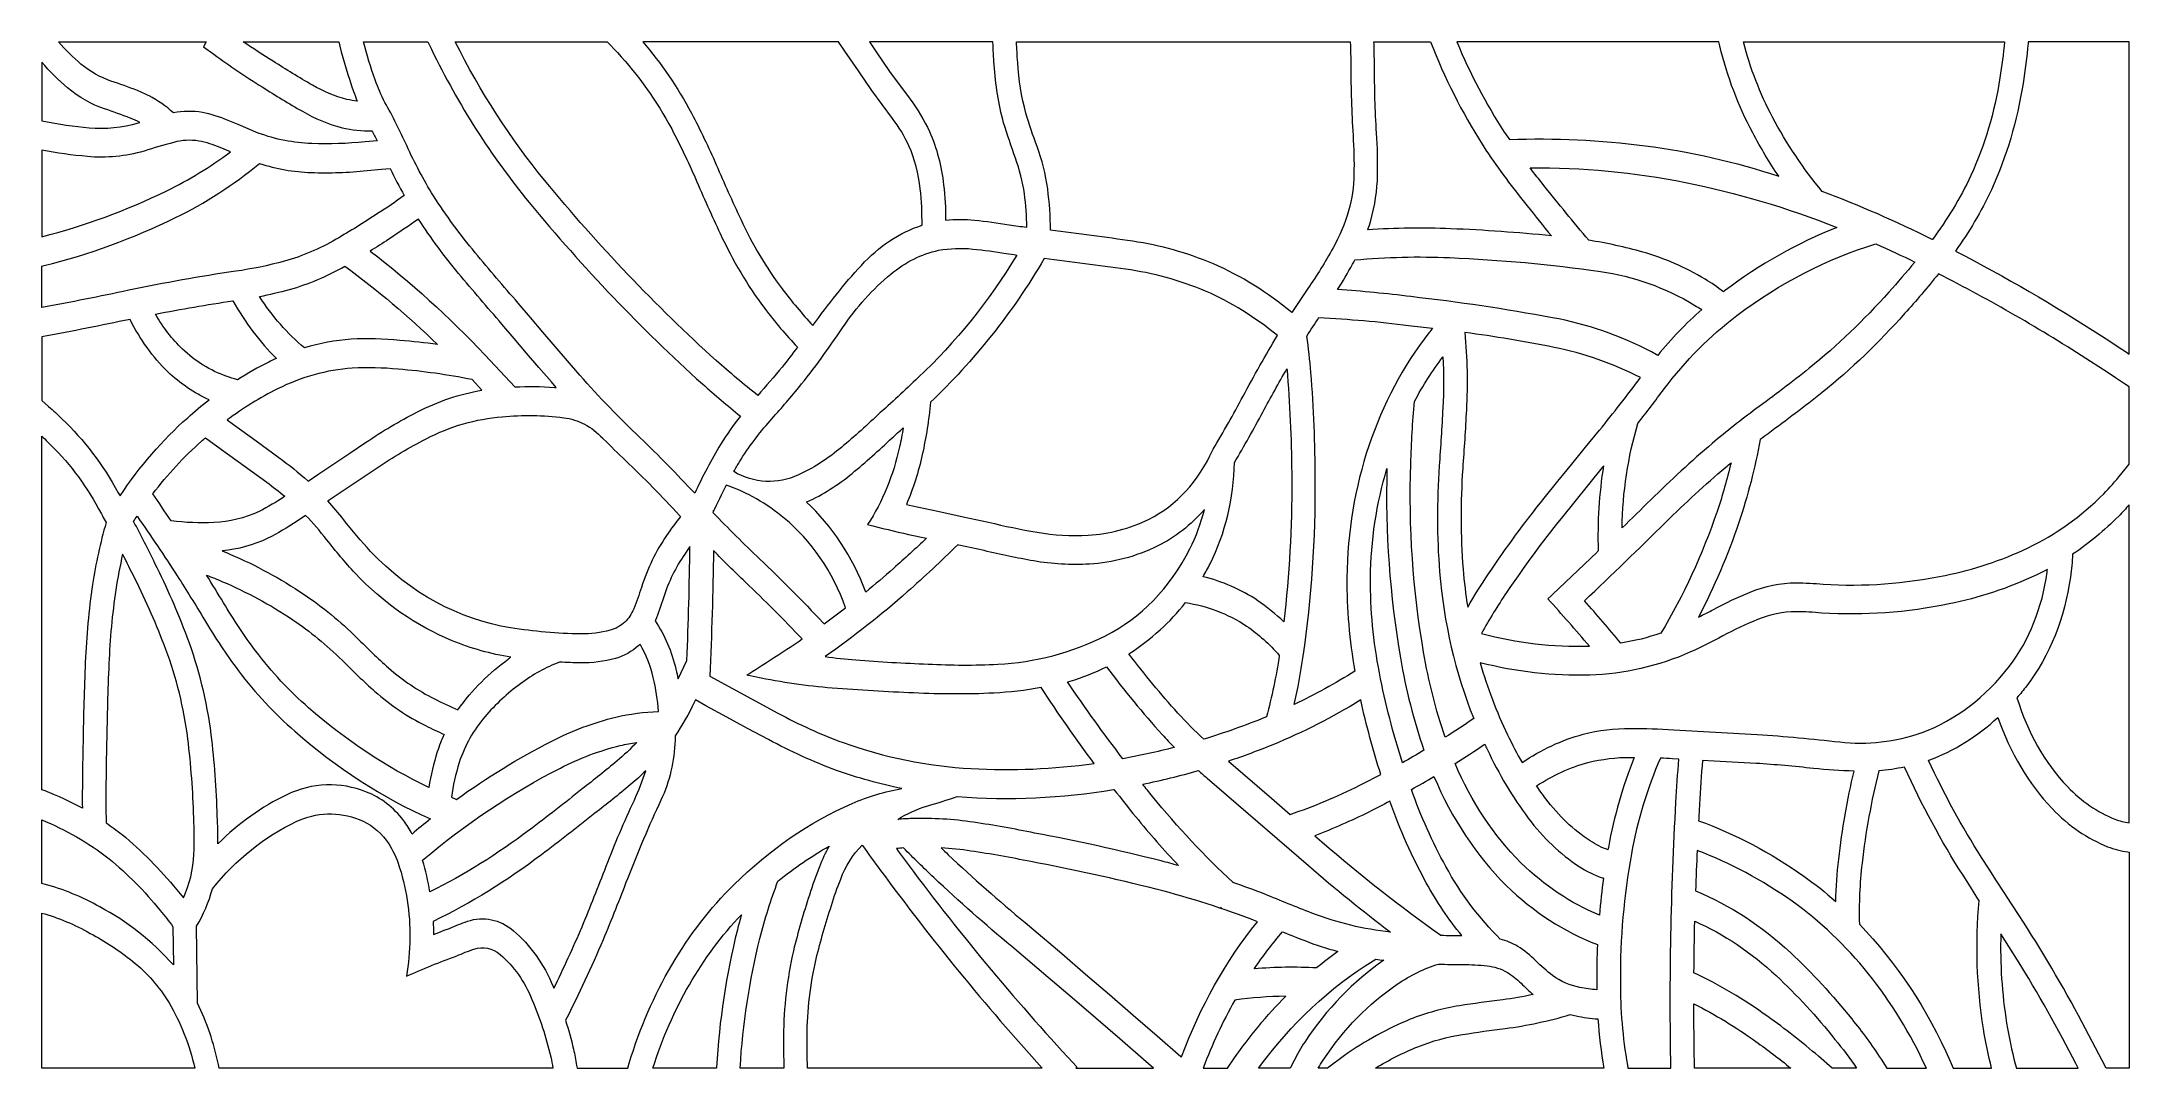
# Model space of a CAD drawing. Header units: millimetres. Extents: x -1200 to 1200, y -590 to 590.
import ezdxf

# ---------------------------------------------------------------- set-up
doc = ezdxf.new("R2010")
doc.units = ezdxf.units.MM
doc.header["$MEASUREMENT"] = 0
doc.layers.add('Layer 1', color=7, linetype='Continuous')

msp = doc.modelspace()

# ---------------------------------------------------------------- linework, layer by layer
at = {"layer": 'Layer 1', "color": 250, "lineweight": 9}
for points, knots in [([(-814.572, 476.2654), (-814.572, 476.2654), (-828.1441, 474.9803), (-828.1441, 474.9803), (-848.5998, 472.8612), (-869.1363, 472.1714), (-889.6545, 472.9198), (-910.5185, 473.6458), (-931.2206, 477.7082), (-951.2237, 485.0124), (-951.2237, 485.0124), (-962.8017, 489.8189), (-962.8017, 489.8189), (-962.8017, 489.8189), (-974.365, 494.693), (-974.365, 494.693), (-974.365, 494.693), (-985.9062, 499.6346), (-985.9062, 499.6346), (-995.4976, 503.7466), (-1005.3723, 506.7766), (-1015.4124, 508.6973), (-1026.4386, 510.564), (-1037.6303, 510.3746), (-1048.6123, 508.1337), (-1057.2802, 516.0738), (-1066.7207, 522.6567), (-1076.7168, 527.7336), (-1081.0764, 530.0511), (-1085.5171, 532.1207), (-1090.0313, 533.9333), (-1100.156, 537.7477), (-1110.325, 541.3818), (-1120.5344, 544.8401), (-1132.7894, 549.0107), (-1144.4116, 555.5981), (-1154.9447, 564.3407), (-1164.0505, 572.1004), (-1172.6852, 580.6582), (-1180.7865, 589.9419), (-1180.7865, 589.9419), (-1011.1447, 589.9373), (-1011.1447, 589.9373), (-1011.1447, 589.9373), (-1013.9223, 584.3013), (-1013.9223, 584.3013), (-1013.9223, 584.3013), (-1002.3075, 575.703), (-1002.3075, 575.703), (-984.1145, 562.2351), (-965.4911, 549.6645), (-946.4776, 538.0182), (-931.3015, 528.2746), (-915.9524, 518.9459), (-900.4414, 510.0319), (-885.8614, 501.5328), (-870.5123, 495.1844), (-854.7106, 491.1174), (-843.416, 488.4077), (-831.9151, 487.2443), (-820.4107, 487.6502), (-818.4314, 483.8808), (-816.4814, 480.0843), (-814.572, 476.2609)], [0, 0, 0, 0, 0.047619048, 0.047619048, 0.047619048, 0.095238095, 0.095238095, 0.095238095, 0.142857143, 0.142857143, 0.142857143, 0.19047619, 0.19047619, 0.19047619, 0.238095238, 0.238095238, 0.238095238, 0.285714286, 0.285714286, 0.285714286, 0.333333333, 0.333333333, 0.333333333, 0.380952381, 0.380952381, 0.380952381, 0.428571429, 0.428571429, 0.428571429, 0.476190476, 0.476190476, 0.476190476, 0.523809524, 0.523809524, 0.523809524, 0.571428571, 0.571428571, 0.571428571, 0.619047619, 0.619047619, 0.619047619, 0.666666667, 0.666666667, 0.666666667, 0.714285714, 0.714285714, 0.714285714, 0.761904762, 0.761904762, 0.761904762, 0.80952381, 0.80952381, 0.80952381, 0.857142857, 0.857142857, 0.857142857, 0.904761905, 0.904761905, 0.904761905, 0.952380952, 0.952380952, 0.952380952, 1, 1, 1, 1]), ([(-837.2646, 521.5701), (-841.3078, 522.0479), (-845.329, 522.7648), (-849.3135, 523.7162), (-862.9812, 527.2557), (-876.2589, 532.7609), (-888.8744, 540.1193), (-904.1243, 548.8845), (-919.2158, 558.0599), (-934.138, 567.6457), (-945.6977, 574.72), (-957.1102, 582.1506), (-968.3645, 589.9283), (-968.3645, 589.9283), (-858.5516, 589.9373), (-858.5516, 589.9373), (-858.5516, 589.9373), (-857.3375, 585.0724), (-857.3375, 585.0724), (-852.8969, 567.2985), (-847.6432, 549.8448), (-841.6022, 532.7925), (-840.2372, 529.005), (-838.7913, 525.2673), (-837.2646, 521.579)], [0, 0, 0, 0, 0.125, 0.125, 0.125, 0.25, 0.25, 0.25, 0.375, 0.375, 0.375, 0.5, 0.5, 0.5, 0.625, 0.625, 0.625, 0.75, 0.75, 0.75, 0.875, 0.875, 0.875, 1, 1, 1, 1]), ([(-830.1456, 589.9373), (-830.1456, 589.9373), (-756.233, 589.9373), (-756.233, 589.9373), (-756.233, 589.9373), (-752.0941, 581.4247), (-752.0941, 581.4247), (-720.8551, 517.1604), (-683.1188, 458.0136), (-639.7574, 405.3641), (-577.6068, 329.8998), (-511.023, 260.1438), (-440.5284, 196.6415), (-426.2316, 183.8726), (-411.6772, 171.5409), (-396.8799, 159.6647), (-404.9077, 149.335), (-412.4718, 138.4777), (-419.5357, 127.138), (-430.4, 109.1478), (-440.3592, 90.3685), (-449.3546, 70.8904), (-469.8286, 92.9927), (-490.814, 114.369), (-512.2923, 134.9924), (-536.1843, 157.5501), (-559.2005, 181.4693), (-581.2749, 206.6557), (-581.2749, 206.6557), (-595.5791, 223.1625), (-595.5791, 223.1625), (-595.5791, 223.1625), (-609.8355, 239.7009), (-609.8355, 239.7009), (-609.8355, 239.7009), (-624.0478, 256.2933), (-624.0478, 256.2933), (-624.0478, 256.2933), (-638.2195, 272.9399), (-638.2195, 272.9399), (-638.2195, 272.9399), (-652.3508, 289.6316), (-652.3508, 289.6316), (-669.0501, 308.6498), (-685.5397, 327.943), (-701.8048, 347.5159), (-718.9604, 367.9859), (-734.9606, 389.8627), (-749.6953, 412.993), (-761.1041, 431.2042), (-771.3798, 450.4433), (-780.4303, 470.5436), (-788.1489, 487.5825), (-796.5151, 504.1705), (-805.5032, 520.2489), (-809.7562, 528.5272), (-813.5087, 537.175), (-816.739, 546.1251), (-821.8051, 560.4406), (-826.2789, 575.0628), (-830.1418, 589.9373)], [0, 0, 0, 0, 0.05, 0.05, 0.05, 0.1, 0.1, 0.1, 0.15, 0.15, 0.15, 0.2, 0.2, 0.2, 0.25, 0.25, 0.25, 0.3, 0.3, 0.3, 0.35, 0.35, 0.35, 0.4, 0.4, 0.4, 0.45, 0.45, 0.45, 0.5, 0.5, 0.5, 0.55, 0.55, 0.55, 0.6, 0.6, 0.6, 0.65, 0.65, 0.65, 0.7, 0.7, 0.7, 0.75, 0.75, 0.75, 0.8, 0.8, 0.8, 0.85, 0.85, 0.85, 0.9, 0.9, 0.9, 0.95, 0.95, 0.95, 1, 1, 1, 1]), ([(-724.582, 589.9373), (-724.582, 589.9373), (-549.8225, 589.9373), (-549.8225, 589.9373), (-549.8225, 589.9373), (-538.2187, 577.4434), (-538.2187, 577.4434), (-514.3158, 551.716), (-493.3084, 522.1968), (-475.7555, 489.6836), (-466.0575, 471.2154), (-456.9886, 452.2649), (-448.5672, 432.8769), (-439.3475, 411.5006), (-429.8187, 390.3316), (-419.9845, 369.3701), (-405.6656, 338.4441), (-388.5211, 309.6237), (-368.8785, 283.4544), (-356.9952, 267.7773), (-344.4459, 252.8801), (-331.2859, 238.8216), (-337.0142, 231.1025), (-342.8639, 223.5186), (-348.8313, 216.0746), (-358.0363, 205.0235), (-367.3775, 194.1437), (-376.8512, 183.4352), (-393.0464, 196.2132), (-408.9326, 209.5684), (-424.4951, 223.4781), (-494.3863, 286.4438), (-560.3668, 355.7129), (-621.866, 430.6902), (-661.1439, 478.5784), (-695.6351, 532.0486), (-724.5857, 589.9419)], [0, 0, 0, 0, 0.083333333, 0.083333333, 0.083333333, 0.166666667, 0.166666667, 0.166666667, 0.25, 0.25, 0.25, 0.333333333, 0.333333333, 0.333333333, 0.416666667, 0.416666667, 0.416666667, 0.5, 0.5, 0.5, 0.583333333, 0.583333333, 0.583333333, 0.666666667, 0.666666667, 0.666666667, 0.75, 0.75, 0.75, 0.833333333, 0.833333333, 0.833333333, 0.916666667, 0.916666667, 0.916666667, 1, 1, 1, 1]), ([(-221.7636, 501.641), (-214.6225, 492.0958), (-208.3424, 481.6309), (-203.0298, 470.4354), (-196.3339, 455.0468), (-191.9522, 438.2965), (-190.1053, 421.0052), (-188.5048, 407.1135), (-187.8058, 393.0866), (-188.0119, 379.0596), (-213.872, 370.5469), (-237.7492, 354.7706), (-257.7559, 332.9568), (-277.5126, 311.4182), (-296.0882, 288.3059), (-313.3577, 263.7644), (-325.8114, 277.088), (-337.6911, 291.1961), (-348.949, 306.0302), (-367.1972, 330.3552), (-383.1276, 357.1557), (-396.4348, 385.8995), (-406.1181, 406.5499), (-415.5071, 427.4077), (-424.5907, 448.4685), (-433.3911, 468.7311), (-442.872, 488.5338), (-453.0115, 507.8361), (-469.1296, 537.7207), (-487.959, 565.2605), (-509.1468, 589.9373), (-509.1468, 589.9373), (-283.9399, 589.9373), (-283.9399, 589.9373), (-283.9399, 589.9373), (-276.6554, 579.2695), (-276.6554, 579.2695), (-276.6554, 579.2695), (-261.1922, 556.6532), (-261.1922, 556.6532), (-261.1922, 556.6532), (-245.7034, 534.073), (-245.7034, 534.073), (-245.7034, 534.073), (-233.7206, 517.8638), (-233.7206, 517.8638), (-233.7206, 517.8638), (-221.7636, 501.641), (-221.7636, 501.641)], [0, 0, 0, 0, 0.0625, 0.0625, 0.0625, 0.125, 0.125, 0.125, 0.1875, 0.1875, 0.1875, 0.25, 0.25, 0.25, 0.3125, 0.3125, 0.3125, 0.375, 0.375, 0.375, 0.4375, 0.4375, 0.4375, 0.5, 0.5, 0.5, 0.5625, 0.5625, 0.5625, 0.625, 0.625, 0.625, 0.6875, 0.6875, 0.6875, 0.75, 0.75, 0.75, 0.8125, 0.8125, 0.8125, 0.875, 0.875, 0.875, 0.9375, 0.9375, 0.9375, 1, 1, 1, 1]), ([(-201.6796, 524.0138), (-201.6796, 524.0138), (-225.2587, 555.9634), (-225.2587, 555.9634), (-225.2587, 555.9634), (-240.5637, 578.2685), (-240.5637, 578.2685), (-240.5637, 578.2685), (-248.5399, 589.9373), (-248.5399, 589.9373), (-248.5399, 589.9373), (-106.5316, 589.9373), (-106.5316, 589.9373), (-106.5316, 589.9373), (-106.5021, 589.1708), (-106.5021, 589.1708), (-106.182, 580.6086), (-105.7075, 572.0553), (-105.0819, 563.5201), (-103.6692, 540.7866), (-100.0012, 518.3597), (-94.1515, 496.7174), (-89.9647, 483.0151), (-85.4395, 469.4661), (-80.5757, 456.1019), (-75.8113, 443.0173), (-72.3493, 429.2789), (-70.2632, 415.1843), (-68.6041, 402.4559), (-67.6806, 389.6012), (-67.493, 376.715), (-74.2513, 377.6438), (-81.0062, 378.6132), (-87.7573, 379.6277), (-100.9835, 381.8776), (-114.2613, 383.6316), (-127.5722, 384.8805), (-138.6461, 385.9941), (-149.7716, 385.9761), (-160.8419, 384.8264), (-160.875, 398.4295), (-161.6697, 412.01), (-163.2113, 425.4824), (-165.5143, 446.8948), (-170.9704, 467.6084), (-179.3182, 486.6311), (-185.6463, 500.0494), (-193.1405, 512.5794), (-201.6796, 524.0138)], [0, 0, 0, 0, 0.0625, 0.0625, 0.0625, 0.125, 0.125, 0.125, 0.1875, 0.1875, 0.1875, 0.25, 0.25, 0.25, 0.3125, 0.3125, 0.3125, 0.375, 0.375, 0.375, 0.4375, 0.4375, 0.4375, 0.5, 0.5, 0.5, 0.5625, 0.5625, 0.5625, 0.625, 0.625, 0.625, 0.6875, 0.6875, 0.6875, 0.75, 0.75, 0.75, 0.8125, 0.8125, 0.8125, 0.875, 0.875, 0.875, 0.9375, 0.9375, 0.9375, 1, 1, 1, 1]), ([(-79.3617, 589.9373), (-79.3617, 589.9373), (304.3874, 589.9373), (304.3874, 589.9373), (304.3874, 589.9373), (304.4095, 589.2925), (304.4095, 589.2925), (304.6854, 580.4913), (304.884, 571.6901), (304.9981, 562.8889), (305.0606, 536.0298), (305.8958, 509.1798), (307.4998, 482.3928), (308.5005, 467.5137), (308.8537, 452.5805), (308.5594, 437.6563), (308.324, 423.3768), (306.2563, 409.2281), (302.4337, 395.7333), (297.9674, 380.6467), (291.9631, 366.3086), (284.5719, 353.0617), (275.6318, 336.8525), (265.989, 321.2385), (255.6912, 306.2872), (249.4257, 297.1883), (243.2633, 287.9813), (237.2113, 278.6661), (209.1988, 301.9046), (178.9127, 320.7109), (147.0519, 334.6432), (116.9572, 347.2814), (85.869, 356.0014), (54.2843, 360.6636), (22.7878, 365.3122), (-8.7492, 369.5054), (-40.3267, 373.2432), (-40.3819, 389.1639), (-41.4488, 405.0575), (-43.5091, 420.7797), (-45.9778, 437.6202), (-50.1019, 454.0278), (-55.7898, 469.6509), (-60.3555, 482.1945), (-64.6085, 494.9093), (-68.5452, 507.7685), (-73.6259, 526.7056), (-76.8121, 546.337), (-78.0261, 566.2209), (-78.6111, 574.1068), (-79.0563, 582.0108), (-79.3617, 589.9238)], [0, 0, 0, 0, 0.058823529, 0.058823529, 0.058823529, 0.117647059, 0.117647059, 0.117647059, 0.176470588, 0.176470588, 0.176470588, 0.235294118, 0.235294118, 0.235294118, 0.294117647, 0.294117647, 0.294117647, 0.352941176, 0.352941176, 0.352941176, 0.411764706, 0.411764706, 0.411764706, 0.470588235, 0.470588235, 0.470588235, 0.529411765, 0.529411765, 0.529411765, 0.588235294, 0.588235294, 0.588235294, 0.647058824, 0.647058824, 0.647058824, 0.705882353, 0.705882353, 0.705882353, 0.764705882, 0.764705882, 0.764705882, 0.823529412, 0.823529412, 0.823529412, 0.882352941, 0.882352941, 0.882352941, 0.941176471, 0.941176471, 0.941176471, 1, 1, 1, 1]), ([(331.5462, 589.9689), (331.5462, 589.9689), (396.6068, 589.9373), (396.6068, 589.9373), (396.6068, 589.9373), (399.5612, 582.5925), (399.5612, 582.5925), (416.3267, 540.8904), (436.7198, 501.5418), (460.3982, 465.2232), (475.3242, 443.0849), (491.0853, 421.8123), (507.6265, 401.4729), (516.8573, 389.8357), (526.1653, 378.2931), (535.558, 366.8542), (497.0234, 370.7002), (458.4226, 373.4281), (419.7813, 375.0332), (388.031, 376.4219), (356.2438, 375.9801), (324.5265, 373.7031), (325.7665, 377.3057), (326.929, 380.9398), (328.0107, 384.6145), (332.8008, 401.4504), (335.3908, 419.0979), (335.6925, 436.9214), (336.0089, 452.9503), (335.6301, 468.9836), (334.5594, 484.9629), (333.0032, 511.0284), (332.1938, 537.1525), (332.1349, 563.2902), (332.0208, 572.1861), (331.8258, 581.082), (331.5462, 589.9734)], [0, 0, 0, 0, 0.083333333, 0.083333333, 0.083333333, 0.166666667, 0.166666667, 0.166666667, 0.25, 0.25, 0.25, 0.333333333, 0.333333333, 0.333333333, 0.416666667, 0.416666667, 0.416666667, 0.5, 0.5, 0.5, 0.583333333, 0.583333333, 0.583333333, 0.666666667, 0.666666667, 0.666666667, 0.75, 0.75, 0.75, 0.833333333, 0.833333333, 0.833333333, 0.916666667, 0.916666667, 0.916666667, 1, 1, 1, 1]), ([(729.0954, 585.131), (737.8037, 549.8088), (750.5701, 516.1955), (767.0192, 485.2875), (776.2427, 467.9466), (786.2645, 451.2639), (797.0367, 435.3253), (746.6924, 452.0349), (695.3436, 463.7894), (643.4724, 470.467), (591.6233, 477.1491), (539.4688, 479.5162), (487.3585, 477.5639), (485.3755, 480.436), (483.4072, 483.3217), (481.4499, 486.2208), (460.4608, 518.4364), (442.1906, 553.1814), (426.9224, 589.9148), (426.9224, 589.9148), (727.9144, 589.9373), (727.9144, 589.9373), (727.9144, 589.9373), (729.0954, 585.131), (729.0954, 585.131)], [0, 0, 0, 0, 0.125, 0.125, 0.125, 0.25, 0.25, 0.25, 0.375, 0.375, 0.375, 0.5, 0.5, 0.5, 0.625, 0.625, 0.625, 0.75, 0.75, 0.75, 0.875, 0.875, 0.875, 1, 1, 1, 1]), ([(1056.4774, 589.9419), (1055.2559, 576.0501), (1053.5193, 562.2351), (1051.2714, 548.5373), (1045.0612, 509.1888), (1033.7996, 471.2831), (1017.917, 436.254), (1005.3751, 409.8729), (990.5227, 385.2412), (973.621, 362.8098), (973.621, 362.8098), (973.5327, 362.6745), (973.5327, 362.6745), (932.0549, 383.3701), (889.8376, 401.757), (847.0096, 417.7904), (825.4428, 443.7162), (806.2418, 472.4418), (789.7522, 503.4581), (775.4626, 530.2991), (764.2048, 559.4035), (756.2911, 589.9508), (756.2911, 589.9508), (1056.4774, 589.9373), (1056.4774, 589.9373)], [0, 0, 0, 0, 0.125, 0.125, 0.125, 0.25, 0.25, 0.25, 0.375, 0.375, 0.375, 0.5, 0.5, 0.5, 0.625, 0.625, 0.625, 0.75, 0.75, 0.75, 0.875, 0.875, 0.875, 1, 1, 1, 1]), ([(1083.765, 589.9373), (1083.765, 589.9373), (1199.95, 589.9373), (1199.95, 589.9373), (1199.95, 589.9373), (1199.95, 230.9943), (1199.95, 230.9943), (1199.95, 230.9943), (1196.8817, 233.0368), (1196.8817, 233.0368), (1196.8817, 233.0368), (1187.2903, 239.3672), (1187.2903, 239.3672), (1187.2903, 239.3672), (1177.6732, 245.639), (1177.6732, 245.639), (1177.6732, 245.639), (1168.0377, 251.8656), (1168.0377, 251.8656), (1113.2564, 287.3456), (1057.2278, 319.8362), (1000.1067, 349.2472), (1015.739, 371.0655), (1029.6017, 394.6917), (1041.5035, 419.8013), (1058.8393, 457.955), (1071.12, 499.2243), (1077.8968, 542.0987), (1080.3986, 557.3521), (1082.3044, 572.7362), (1083.6178, 588.2059), (1083.6178, 588.2059), (1083.765, 589.9373), (1083.765, 589.9373)], [0, 0, 0, 0, 0.090909091, 0.090909091, 0.090909091, 0.181818182, 0.181818182, 0.181818182, 0.272727273, 0.272727273, 0.272727273, 0.363636364, 0.363636364, 0.363636364, 0.454545455, 0.454545455, 0.454545455, 0.545454545, 0.545454545, 0.545454545, 0.636363636, 0.636363636, 0.636363636, 0.727272727, 0.727272727, 0.727272727, 0.818181818, 0.818181818, 0.818181818, 0.909090909, 0.909090909, 0.909090909, 1, 1, 1, 1]), ([(-1197.8832, 498.6742), (-1197.8832, 498.6742), (-1200.0501, 499.098), (-1200.0501, 499.098), (-1200.0501, 499.098), (-1200.0501, 566.4869), (-1200.0501, 566.4869), (-1190.7495, 555.7379), (-1180.805, 545.8545), (-1170.3012, 536.9181), (-1157.292, 526.0924), (-1142.9363, 517.945), (-1127.7822, 512.7869), (-1117.9002, 509.4413), (-1108.055, 505.9199), (-1098.2503, 502.2317), (-1094.5381, 500.7303), (-1090.8848, 499.0214), (-1087.3014, 497.1096), (-1087.3014, 497.1096), (-1088.8761, 496.6047), (-1088.8761, 496.6047), (-1107.4443, 491.3203), (-1126.5644, 489.4987), (-1145.5815, 491.1986), (-1163.0939, 492.7406), (-1180.5474, 495.2385), (-1197.8832, 498.6742)], [0, 0, 0, 0, 0.111111111, 0.111111111, 0.111111111, 0.222222222, 0.222222222, 0.222222222, 0.333333333, 0.333333333, 0.333333333, 0.444444444, 0.444444444, 0.444444444, 0.555555556, 0.555555556, 0.555555556, 0.666666667, 0.666666667, 0.666666667, 0.777777778, 0.777777778, 0.777777778, 0.888888889, 0.888888889, 0.888888889, 1, 1, 1, 1]), ([(-983.1984, 463.2439), (-1006.5091, 445.9886), (-1030.9344, 431.0959), (-1056.2206, 418.7147), (-1102.8087, 395.9948), (-1150.9383, 378.3112), (-1200.0428, 365.8758), (-1200.0428, 365.8758), (-1200.0501, 465.4126), (-1200.0501, 465.4126), (-1182.6371, 462.04), (-1165.1174, 459.5737), (-1147.5351, 458.0227), (-1125.6778, 456.0703), (-1103.71, 458.1895), (-1082.3678, 464.3125), (-1071.0694, 467.9331), (-1059.7121, 471.2786), (-1048.3033, 474.3401), (-1038.7965, 476.8966), (-1028.9955, 477.3881), (-1019.3527, 475.7874), (-1011.0306, 474.1733), (-1002.8447, 471.6528), (-994.8906, 468.2486), (-994.8906, 468.2486), (-983.1984, 463.2439), (-983.1984, 463.2439)], [0, 0, 0, 0, 0.111111111, 0.111111111, 0.111111111, 0.222222222, 0.222222222, 0.222222222, 0.333333333, 0.333333333, 0.333333333, 0.444444444, 0.444444444, 0.444444444, 0.555555556, 0.555555556, 0.555555556, 0.666666667, 0.666666667, 0.666666667, 0.777777778, 0.777777778, 0.777777778, 0.888888889, 0.888888889, 0.888888889, 1, 1, 1, 1]), ([(-783.3073, 413.0697), (-793.3659, 405.8961), (-803.568, 399.0156), (-813.895, 392.4463), (-829.5863, 382.0624), (-845.513, 372.2197), (-861.6567, 362.9361), (-880.6408, 351.8668), (-900.5666, 343.4038), (-921.0701, 337.6911), (-939.5611, 332.6773), (-958.2507, 328.8223), (-977.0618, 326.135), (-1018.2085, 320.1698), (-1059.2154, 312.8926), (-1100.0531, 304.3078), (-1133.3266, 297.2379), (-1166.6589, 290.6009), (-1200.0501, 284.4058), (-1200.0501, 284.4058), (-1200.0501, 331.9288), (-1200.0501, 331.9288), (-1200.0501, 331.9288), (-1197.3497, 332.6051), (-1197.3497, 332.6051), (-1145.7103, 345.4643), (-1095.1194, 363.9415), (-1046.1584, 387.8248), (-1012.3183, 404.3902), (-979.9756, 425.2074), (-949.6417, 449.9564), (-930.2861, 443.8154), (-910.4302, 440.3661), (-890.4455, 439.6762), (-868.9413, 438.8917), (-847.4224, 439.6086), (-825.9882, 441.8224), (-825.9882, 441.8224), (-809.4545, 443.3915), (-809.4545, 443.3915), (-809.4545, 443.3915), (-799.5209, 444.3834), (-799.5209, 444.3834), (-794.4402, 433.7021), (-789.0283, 423.2596), (-783.3, 413.0787)], [0, 0, 0, 0, 0.066666667, 0.066666667, 0.066666667, 0.133333333, 0.133333333, 0.133333333, 0.2, 0.2, 0.2, 0.266666667, 0.266666667, 0.266666667, 0.333333333, 0.333333333, 0.333333333, 0.4, 0.4, 0.4, 0.466666667, 0.466666667, 0.466666667, 0.533333333, 0.533333333, 0.533333333, 0.6, 0.6, 0.6, 0.666666667, 0.666666667, 0.666666667, 0.733333333, 0.733333333, 0.733333333, 0.8, 0.8, 0.8, 0.866666667, 0.866666667, 0.866666667, 0.933333333, 0.933333333, 0.933333333, 1, 1, 1, 1]), ([(733.3042, 302.5358), (726.6157, 307.9374), (719.6218, 312.7483), (712.3704, 316.9234), (689.527, 330.6032), (665.5064, 341.0772), (640.7463, 348.1516), (620.228, 354.0041), (599.4781, 358.5489), (578.5737, 361.7637), (561.0981, 382.4412), (543.8947, 403.4613), (526.9674, 424.8106), (521.6032, 431.398), (516.3275, 438.0936), (511.1363, 444.884), (570.9359, 445.6955), (630.6914, 440.1362), (689.7109, 428.2779), (748.7012, 416.4242), (806.882, 399.0968), (863.7346, 376.458), (818.471, 358.576), (775.1316, 334.0976), (734.6324, 303.5413), (734.6324, 303.5413), (733.9407, 303.0183), (733.9407, 303.0183), (733.9407, 303.0183), (733.3006, 302.5358), (733.3006, 302.5358)], [0, 0, 0, 0, 0.1, 0.1, 0.1, 0.2, 0.2, 0.2, 0.3, 0.3, 0.3, 0.4, 0.4, 0.4, 0.5, 0.5, 0.5, 0.6, 0.6, 0.6, 0.7, 0.7, 0.7, 0.8, 0.8, 0.8, 0.9, 0.9, 0.9, 1, 1, 1, 1]), ([(-608.5883, 192.4889), (-609.2174, 192.543), (-609.8466, 192.5926), (-610.4757, 192.6377), (-625.6923, 193.7785), (-640.9457, 193.9813), (-656.1807, 193.2464), (-656.1807, 193.2464), (-690.4439, 229.7183), (-690.4439, 229.7183), (-731.8335, 273.7876), (-775.9896, 313.7763), (-822.5151, 349.3284), (-815.3704, 353.8102), (-808.2661, 358.3821), (-801.1986, 363.0442), (-789.6464, 370.4027), (-778.2522, 378.1263), (-767.0274, 386.2151), (-752.6753, 364.2346), (-737.2306, 343.3678), (-720.7742, 323.7273), (-704.4097, 304.0462), (-687.8318, 284.6403), (-671.0368, 265.5094), (-671.0368, 265.5094), (-656.8614, 248.7681), (-656.8614, 248.7681), (-656.8614, 248.7681), (-642.6639, 232.0944), (-642.6639, 232.0944), (-642.6639, 232.0944), (-628.4222, 215.4659), (-628.4222, 215.4659), (-628.4222, 215.4659), (-614.1437, 198.9005), (-614.1437, 198.9005), (-614.1437, 198.9005), (-608.5883, 192.4889), (-608.5883, 192.4889)], [0, 0, 0, 0, 0.076923077, 0.076923077, 0.076923077, 0.153846154, 0.153846154, 0.153846154, 0.230769231, 0.230769231, 0.230769231, 0.307692308, 0.307692308, 0.307692308, 0.384615385, 0.384615385, 0.384615385, 0.461538462, 0.461538462, 0.461538462, 0.538461538, 0.538461538, 0.538461538, 0.615384615, 0.615384615, 0.615384615, 0.692307692, 0.692307692, 0.692307692, 0.769230769, 0.769230769, 0.769230769, 0.846153846, 0.846153846, 0.846153846, 0.923076923, 0.923076923, 0.923076923, 1, 1, 1, 1]), ([(-404.4773, 95.8332), (-402.3103, 99.6342), (-400.1029, 103.3991), (-397.8549, 107.1233), (-387.2629, 124.1035), (-375.4605, 139.9025), (-362.5874, 154.3217), (-351.4472, 166.8157), (-340.4798, 179.5351), (-329.6965, 192.4889), (-312.1326, 214.4018), (-295.3634, 237.248), (-279.4331, 260.9554), (-263.4291, 284.7801), (-244.6916, 305.6469), (-223.8202, 322.9067), (-207.2939, 336.6451), (-188.5784, 345.9558), (-168.9101, 350.2166), (-155.9378, 352.5387), (-142.7888, 353.0437), (-129.7244, 351.7226), (-116.8734, 350.5187), (-104.0555, 348.8234), (-91.2928, 346.6456), (-87.1354, 346.0189), (-82.9745, 345.4102), (-78.8134, 344.8196), (-111.2445, 291.7462), (-149.4515, 244.3449), (-192.3495, 203.9413), (-207.7501, 189.4364), (-223.2647, 175.1074), (-238.8824, 160.9542), (-253.4037, 147.1437), (-268.3039, 133.9418), (-283.5536, 121.3667), (-298.0307, 109.4138), (-313.6116, 99.5981), (-329.9688, 92.127), (-354.1623, 80.8054), (-381.1041, 82.1579), (-404.4699, 95.8468)], [0, 0, 0, 0, 0.071428571, 0.071428571, 0.071428571, 0.142857143, 0.142857143, 0.142857143, 0.214285714, 0.214285714, 0.214285714, 0.285714286, 0.285714286, 0.285714286, 0.357142857, 0.357142857, 0.357142857, 0.428571429, 0.428571429, 0.428571429, 0.5, 0.5, 0.5, 0.571428571, 0.571428571, 0.571428571, 0.642857143, 0.642857143, 0.642857143, 0.714285714, 0.714285714, 0.714285714, 0.785714286, 0.785714286, 0.785714286, 0.857142857, 0.857142857, 0.857142857, 0.928571429, 0.928571429, 0.928571429, 1, 1, 1, 1]), ([(-111.5351, 37.6829), (-111.5351, 37.6829), (-140.6401, 44.0133), (-140.6401, 44.0133), (-140.6401, 44.0133), (-169.7527, 50.2716), (-169.7527, 50.2716), (-169.7527, 50.2716), (-198.8762, 56.4622), (-198.8762, 56.4622), (-198.8762, 56.4622), (-205.9841, 58.0448), (-205.9841, 58.0448), (-198.1514, 76.3145), (-192.0147, 95.5988), (-187.6807, 115.5413), (-183.2953, 135.1863), (-180.1828, 155.2235), (-178.3653, 175.4726), (-153.5721, 199.1169), (-130.1033, 224.7721), (-108.1099, 252.2669), (-86.109, 279.7707), (-65.8999, 309.3396), (-47.6627, 340.7076), (-16.3907, 336.8885), (14.863, 332.8306), (46.0983, 328.5382), (77.4183, 324.2368), (108.2709, 315.7512), (138.0898, 303.2437), (167.2095, 290.5063), (194.9277, 273.3682), (220.5855, 252.2264), (206.903, 229.4117), (193.7357, 206.1371), (181.0944, 182.4297), (170.0204, 161.8019), (158.5491, 141.4986), (146.6951, 121.5335), (146.6951, 121.5335), (146.2132, 120.7264), (146.2132, 120.7264), (129.9737, 84.7145), (104.0915, 56.6425), (72.9592, 41.2449), (50.6935, 30.2975), (27.0665, 24.0482), (3.1011, 22.7587), (-16.5746, 21.5774), (-36.3018, 22.7091), (-55.8009, 26.1358), (-74.4648, 29.3326), (-93.0514, 33.1831), (-111.5351, 37.6829)], [0, 0, 0, 0, 0.055555556, 0.055555556, 0.055555556, 0.111111111, 0.111111111, 0.111111111, 0.166666667, 0.166666667, 0.166666667, 0.222222222, 0.222222222, 0.222222222, 0.277777778, 0.277777778, 0.277777778, 0.333333333, 0.333333333, 0.333333333, 0.388888889, 0.388888889, 0.388888889, 0.444444444, 0.444444444, 0.444444444, 0.5, 0.5, 0.5, 0.555555556, 0.555555556, 0.555555556, 0.611111111, 0.611111111, 0.611111111, 0.666666667, 0.666666667, 0.666666667, 0.722222222, 0.722222222, 0.722222222, 0.777777778, 0.777777778, 0.777777778, 0.833333333, 0.833333333, 0.833333333, 0.888888889, 0.888888889, 0.888888889, 0.944444444, 0.944444444, 0.944444444, 1, 1, 1, 1]), ([(657.8318, 229.4071), (655.4588, 230.8049), (653.0711, 232.1486), (650.665, 233.4426), (614.2018, 252.3842), (575.9431, 265.604), (536.7795, 272.7866), (482.756, 282.6925), (428.5191, 290.7543), (374.1277, 296.9629), (346.0602, 300.5248), (317.9263, 303.2257), (289.7484, 305.0653), (295.7489, 314.606), (301.5067, 324.3765), (307.0142, 334.3591), (307.8935, 335.9372), (308.7581, 337.5288), (309.608, 339.1384), (345.9424, 342.5021), (382.4056, 343.3903), (418.8248, 341.7986), (476.6598, 339.3864), (534.3991, 334.1111), (591.8919, 325.9817), (629.6833, 320.6388), (666.4666, 307.4279), (700.6378, 286.9307), (703.2609, 285.4248), (705.8473, 283.8196), (708.3896, 282.1199), (690.4173, 266.2217), (673.5121, 248.5967), (657.8318, 229.4027)], [0, 0, 0, 0, 0.090909091, 0.090909091, 0.090909091, 0.181818182, 0.181818182, 0.181818182, 0.272727273, 0.272727273, 0.272727273, 0.363636364, 0.363636364, 0.363636364, 0.454545455, 0.454545455, 0.454545455, 0.545454545, 0.545454545, 0.545454545, 0.636363636, 0.636363636, 0.636363636, 0.727272727, 0.727272727, 0.727272727, 0.818181818, 0.818181818, 0.818181818, 0.909090909, 0.909090909, 0.909090909, 1, 1, 1, 1]), ([(953.3457, 336.7894), (943.6477, 324.8636), (933.6589, 313.2894), (923.398, 302.094), (894.9515, 269.9686), (864.4189, 240.7198), (832.113, 214.6363), (811.8781, 198.6615), (791.4298, 183.0925), (770.7793, 167.9384), (753.7268, 155.3272), (736.976, 142.1208), (720.5415, 128.3329), (696.4032, 107.6914), (672.8497, 86.0446), (649.9145, 63.4373), (638.9215, 52.6117), (627.899, 41.8266), (616.8507, 31.0865), (617.4909, 72.1033), (623.6385, 112.7278), (635.051, 151.2918), (645.2273, 164.3313), (655.2895, 177.5016), (665.2304, 190.8117), (689.7587, 223.5638), (717.9037, 251.9693), (748.8336, 275.1943), (798.328, 312.5454), (852.2338, 340.3423), (908.6266, 357.6021), (923.6188, 350.9606), (938.5227, 344.0215), (953.331, 336.7894)], [0, 0, 0, 0, 0.090909091, 0.090909091, 0.090909091, 0.181818182, 0.181818182, 0.181818182, 0.272727273, 0.272727273, 0.272727273, 0.363636364, 0.363636364, 0.363636364, 0.454545455, 0.454545455, 0.454545455, 0.545454545, 0.545454545, 0.545454545, 0.636363636, 0.636363636, 0.636363636, 0.727272727, 0.727272727, 0.727272727, 0.818181818, 0.818181818, 0.818181818, 0.909090909, 0.909090909, 0.909090909, 1, 1, 1, 1]), ([(-851.4841, 332.0641), (-814.4837, 304.8308), (-778.9292, 274.7344), (-745.0486, 241.9688), (-759.419, 243.9662), (-773.8227, 245.5353), (-788.2557, 246.6669), (-806.9085, 248.5427), (-825.635, 249.0025), (-844.332, 248.0421), (-862.4735, 246.7661), (-880.4788, 243.4477), (-898.1236, 238.1228), (-917.6706, 254.4447), (-935.0468, 274.3782), (-949.6233, 297.2064), (-938.06, 299.4518), (-926.5555, 302.1345), (-915.1247, 305.2411), (-893.179, 311.3415), (-871.8404, 320.3276), (-851.4731, 332.0506)], [0, 0, 0, 0, 0.142857143, 0.142857143, 0.142857143, 0.285714286, 0.285714286, 0.285714286, 0.428571429, 0.428571429, 0.428571429, 0.571428571, 0.571428571, 0.571428571, 0.714285714, 0.714285714, 0.714285714, 0.857142857, 0.857142857, 0.857142857, 1, 1, 1, 1]), ([(1199.95, 193.1202), (1199.95, 193.1202), (1199.95, 104.2828), (1199.95, 104.2828), (1199.95, 104.2828), (1199.7292, 104.5488), (1199.7292, 104.5488), (1199.7292, 104.5488), (1190.2446, 92.6545), (1190.2446, 92.6545), (1184.0012, 84.8182), (1177.4267, 77.3832), (1170.5505, 70.3855), (1144.4586, 44.2342), (1115.1622, 23.2727), (1083.754, 8.2763), (1052.9344, -6.3908), (1020.9302, -17.0271), (988.2894, -23.4567), (942.0399, -33.1191), (895.0544, -36.5098), (848.2016, -33.561), (837.7714, -32.5736), (827.3192, -32.0461), (816.8595, -31.9875), (798.9425, -32.1318), (781.1653, -35.7478), (764.1717, -42.7004), (749.8048, -48.4582), (735.6809, -55.0997), (721.855, -62.5888), (716.1745, -65.6413), (710.461, -68.6036), (704.7179, -71.4712), (722.76, -36.9111), (738.3114, -0.4933), (751.1955, 37.3763), (761.5595, 68.2122), (769.7454, 100.076), (775.6651, 132.6298), (778.6892, 134.9113), (781.7208, 137.1792), (784.7597, 139.4291), (805.6899, 154.7951), (826.4177, 170.576), (846.9286, 186.7717), (880.4339, 213.8067), (912.0959, 244.1195), (941.6058, 277.4217), (955.0344, 292.0889), (968.0141, 307.3693), (980.5082, 323.2313), (1040.0576, 292.9726), (1098.4297, 259.3278), (1155.4259, 222.414), (1155.4259, 222.414), (1164.9399, 216.264), (1164.9399, 216.264), (1164.9399, 216.264), (1174.4614, 210.0553), (1174.4614, 210.0553), (1174.4614, 210.0553), (1183.9644, 203.788), (1183.9644, 203.788), (1183.9644, 203.788), (1193.4454, 197.4757), (1193.4454, 197.4757), (1193.4454, 197.4757), (1199.95, 193.1202), (1199.95, 193.1202)], [0, 0, 0, 0, 0.043478261, 0.043478261, 0.043478261, 0.086956522, 0.086956522, 0.086956522, 0.130434783, 0.130434783, 0.130434783, 0.173913043, 0.173913043, 0.173913043, 0.217391304, 0.217391304, 0.217391304, 0.260869565, 0.260869565, 0.260869565, 0.304347826, 0.304347826, 0.304347826, 0.347826087, 0.347826087, 0.347826087, 0.391304348, 0.391304348, 0.391304348, 0.434782609, 0.434782609, 0.434782609, 0.47826087, 0.47826087, 0.47826087, 0.52173913, 0.52173913, 0.52173913, 0.565217391, 0.565217391, 0.565217391, 0.608695652, 0.608695652, 0.608695652, 0.652173913, 0.652173913, 0.652173913, 0.695652174, 0.695652174, 0.695652174, 0.739130435, 0.739130435, 0.739130435, 0.782608696, 0.782608696, 0.782608696, 0.826086957, 0.826086957, 0.826086957, 0.869565217, 0.869565217, 0.869565217, 0.913043478, 0.913043478, 0.913043478, 0.956521739, 0.956521739, 0.956521739, 1, 1, 1, 1]), ([(-930.2861, 226.012), (-933.2588, 224.6594), (-936.2131, 223.2526), (-939.149, 221.7828), (-951.4002, 215.6778), (-963.4161, 208.883), (-975.1523, 201.4119), (-979.4311, 202.5752), (-983.6694, 203.9323), (-987.8635, 205.4744), (-1006.1595, 211.931), (-1023.3077, 222.5448), (-1038.4065, 236.7611), (-1050.2053, 248.2676), (-1060.6207, 261.758), (-1069.3475, 276.8265), (-1039.7421, 282.6338), (-1010.0483, 287.7424), (-980.2846, 292.161), (-966.2858, 267.2858), (-949.4467, 245.0122), (-930.2788, 226.0076)], [0, 0, 0, 0, 0.142857143, 0.142857143, 0.142857143, 0.285714286, 0.285714286, 0.285714286, 0.428571429, 0.428571429, 0.428571429, 0.571428571, 0.571428571, 0.571428571, 0.714285714, 0.714285714, 0.714285714, 0.857142857, 0.857142857, 0.857142857, 1, 1, 1, 1]), ([(-1192.1438, 170.7068), (-1192.1438, 170.7068), (-1200.0501, 177.6504), (-1200.0501, 177.6504), (-1200.0501, 177.6504), (-1200.0501, 250.7655), (-1200.0501, 250.7655), (-1200.0501, 250.7655), (-1198.0267, 251.1397), (-1198.0267, 251.1397), (-1164.8231, 257.2807), (-1131.6747, 263.8546), (-1098.5851, 270.8613), (-1087.1174, 247.7716), (-1072.4048, 227.3557), (-1055.1242, 210.5558), (-1040.7244, 196.9616), (-1024.7278, 186.136), (-1007.668, 178.4485), (-1016.0673, 171.9061), (-1024.2753, 165.0076), (-1032.2773, 157.7619), (-1061.3382, 132.1428), (-1087.489, 101.9201), (-1110.0564, 67.865), (-1110.0564, 67.865), (-1112.091, 71.6028), (-1112.091, 71.6028), (-1129.7652, 103.8589), (-1151.5159, 132.4404), (-1176.5446, 156.2831), (-1181.6512, 161.2427), (-1186.8533, 166.0491), (-1192.1438, 170.7068)], [0, 0, 0, 0, 0.090909091, 0.090909091, 0.090909091, 0.181818182, 0.181818182, 0.181818182, 0.272727273, 0.272727273, 0.272727273, 0.363636364, 0.363636364, 0.363636364, 0.454545455, 0.454545455, 0.454545455, 0.545454545, 0.545454545, 0.545454545, 0.636363636, 0.636363636, 0.636363636, 0.727272727, 0.727272727, 0.727272727, 0.818181818, 0.818181818, 0.818181818, 0.909090909, 0.909090909, 0.909090909, 1, 1, 1, 1]), ([(398.9541, 260.6082), (397.5193, 258.8272), (396.0991, 257.0328), (394.6901, 255.2202), (335.2879, 179.4674), (301.595, 78.9612), (300.436, -26.0944), (300.2742, -62.2056), (303.3646, -98.2175), (309.6631, -133.4901), (286.9595, -147.738), (263.6748, -160.552), (239.9043, -171.8828), (244.1205, -153.604), (247.5458, -135.0636), (250.1763, -116.343), (259.9515, -49.2968), (264.6351, 18.7053), (264.1567, 86.8111), (264.0721, 127.9091), (262.4055, 168.9799), (259.1679, 209.8885), (257.9795, 223.8749), (256.3718, 237.7981), (254.3447, 251.6357), (258.9729, 258.8183), (263.6564, 265.9467), (268.395, 273.0165), (302.82, 271.2671), (337.1899, 268.2147), (371.4605, 263.8592), (380.625, 262.8131), (389.7859, 261.7265), (398.9431, 260.6038)], [0, 0, 0, 0, 0.090909091, 0.090909091, 0.090909091, 0.181818182, 0.181818182, 0.181818182, 0.272727273, 0.272727273, 0.272727273, 0.363636364, 0.363636364, 0.363636364, 0.454545455, 0.454545455, 0.454545455, 0.545454545, 0.545454545, 0.545454545, 0.636363636, 0.636363636, 0.636363636, 0.727272727, 0.727272727, 0.727272727, 0.818181818, 0.818181818, 0.818181818, 0.909090909, 0.909090909, 0.909090909, 1, 1, 1, 1]), ([(590.847, 143.3923), (590.847, 143.3923), (574.8835, 123.8871), (574.8835, 123.8871), (574.8835, 123.8871), (559.012, 104.4), (559.012, 104.4), (559.012, 104.4), (543.181, 84.8678), (543.181, 84.8678), (543.181, 84.8678), (527.3868, 65.295), (527.3868, 65.295), (504.9113, 37.471), (483.4808, 8.4071), (463.1649, -21.8065), (454.8429, -34.1291), (446.9072, -46.8395), (439.3834, -59.9151), (437.0251, -45.4823), (435.2334, -30.9143), (434.0193, -16.2696), (431.1055, 22.159), (430.9804, 60.8357), (433.6478, 99.2915), (435.2591, 121.768), (436.6609, 144.267), (437.8492, 166.7841), (439.4938, 196.4612), (438.8831, 226.251), (436.0317, 255.7883), (470.3428, 251.2029), (504.5471, 245.4902), (538.6079, 238.6548), (572.7754, 231.8014), (606.1887, 220.137), (638.1745, 203.9007), (622.693, 183.3901), (606.9135, 163.2177), (590.847, 143.3923)], [0, 0, 0, 0, 0.076923077, 0.076923077, 0.076923077, 0.153846154, 0.153846154, 0.153846154, 0.230769231, 0.230769231, 0.230769231, 0.307692308, 0.307692308, 0.307692308, 0.384615385, 0.384615385, 0.384615385, 0.461538462, 0.461538462, 0.461538462, 0.538461538, 0.538461538, 0.538461538, 0.615384615, 0.615384615, 0.615384615, 0.692307692, 0.692307692, 0.692307692, 0.769230769, 0.769230769, 0.769230769, 0.846153846, 0.846153846, 0.846153846, 0.923076923, 0.923076923, 0.923076923, 1, 1, 1, 1]), ([(446.2448, -188.0785), (435.388, -195.4594), (424.4391, -202.6375), (413.4019, -209.599), (402.648, -177.9561), (394.3664, -145.1319), (388.6674, -111.5727), (376.3721, -40.4595), (371.4089, 32.2859), (373.8923, 104.914), (374.6244, 128.8604), (376.0446, 152.7662), (378.1526, 176.5863), (387.8544, 194.7659), (398.8033, 211.8994), (410.878, 227.793), (411.8898, 208.2563), (411.8567, 188.6519), (410.7787, 169.1196), (409.6013, 146.8236), (408.2144, 124.5455), (406.6176, 102.2899), (403.8032, 61.7601), (403.9319, 21.0093), (407.0076, -19.4935), (411.8713, -78.0902), (425.1528, -135.1493), (446.2523, -188.0694)], [0, 0, 0, 0, 0.111111111, 0.111111111, 0.111111111, 0.222222222, 0.222222222, 0.222222222, 0.333333333, 0.333333333, 0.333333333, 0.444444444, 0.444444444, 0.444444444, 0.555555556, 0.555555556, 0.555555556, 0.666666667, 0.666666667, 0.666666667, 0.777777778, 0.777777778, 0.777777778, 0.888888889, 0.888888889, 0.888888889, 1, 1, 1, 1]), ([(-827.6584, 129.2616), (-827.6584, 129.2616), (-846.0097, 116.912), (-846.0097, 116.912), (-846.0097, 116.912), (-864.3792, 104.6255), (-864.3792, 104.6255), (-864.3792, 104.6255), (-882.7709, 92.3975), (-882.7709, 92.3975), (-882.7709, 92.3975), (-893.9259, 85.0256), (-893.9259, 85.0256), (-904.7313, 94.715), (-915.9156, 103.7597), (-927.4348, 112.1326), (-927.4348, 112.1326), (-953.4789, 131.0922), (-953.4789, 131.0922), (-953.4789, 131.0922), (-979.5562, 149.9933), (-979.5562, 149.9933), (-979.5562, 149.9933), (-986.7892, 155.21), (-986.7892, 155.21), (-968.3203, 169.0205), (-948.9684, 180.9824), (-928.9285, 190.974), (-901.5452, 204.6538), (-872.4989, 212.711), (-842.9781, 214.8211), (-825.3922, 215.7184), (-807.7731, 215.272), (-790.2313, 213.491), (-761.7958, 211.2817), (-733.467, 207.2959), (-705.3662, 201.5471), (-705.3662, 201.5471), (-693.9537, 189.4049), (-693.9537, 189.4049), (-719.6446, 185.0313), (-744.7544, 176.5773), (-768.6572, 164.2501), (-788.8296, 153.9114), (-808.5237, 142.229), (-827.6584, 129.2616)], [0, 0, 0, 0, 0.066666667, 0.066666667, 0.066666667, 0.133333333, 0.133333333, 0.133333333, 0.2, 0.2, 0.2, 0.266666667, 0.266666667, 0.266666667, 0.333333333, 0.333333333, 0.333333333, 0.4, 0.4, 0.4, 0.466666667, 0.466666667, 0.466666667, 0.533333333, 0.533333333, 0.533333333, 0.6, 0.6, 0.6, 0.666666667, 0.666666667, 0.666666667, 0.733333333, 0.733333333, 0.733333333, 0.8, 0.8, 0.8, 0.866666667, 0.866666667, 0.866666667, 0.933333333, 0.933333333, 0.933333333, 1, 1, 1, 1]), ([(171.1683, 106.2351), (182.3931, 125.2669), (193.2721, 144.5962), (203.8016, 164.2141), (212.7565, 181.0139), (221.9872, 197.5929), (231.483, 213.9419), (231.7294, 211.4891), (231.9575, 209.0363), (232.1635, 206.579), (235.3129, 166.712), (236.9353, 126.6781), (237.0199, 86.6262), (237.4062, 31.9071), (234.36, -22.7759), (227.9032, -76.9269), (218.5657, -67.8371), (208.6322, -59.7077), (198.2058, -52.6198), (178.4381, -39.5352), (157.1694, -30.22), (135.1134, -24.9853), (137.9279, -20.1788), (140.6136, -15.2597), (143.1705, -10.2369), (160.7161, 24.9049), (170.3809, 65.0786), (171.1866, 106.2667)], [0, 0, 0, 0, 0.111111111, 0.111111111, 0.111111111, 0.222222222, 0.222222222, 0.222222222, 0.333333333, 0.333333333, 0.333333333, 0.444444444, 0.444444444, 0.444444444, 0.555555556, 0.555555556, 0.555555556, 0.666666667, 0.666666667, 0.666666667, 0.777777778, 0.777777778, 0.777777778, 0.888888889, 0.888888889, 0.888888889, 1, 1, 1, 1]), ([(-554.4765, 133.6758), (-546.0589, 125.1676), (-537.5234, 116.8309), (-528.8813, 108.6654), (-507.7451, 88.3621), (-487.0871, 67.3194), (-466.9368, 45.5598), (-466.9368, 45.5598), (-465.616, 44.1486), (-465.616, 44.1486), (-471.2597, 37.2005), (-476.6017, 29.9007), (-481.631, 22.2807), (-493.967, 4.5566), (-503.7753, -15.5798), (-510.6478, -37.2988), (-513.2121, -45.6943), (-516.1664, -53.9048), (-519.4959, -61.8854), (-521.8727, -67.9047), (-525.3678, -73.162), (-529.698, -77.229), (-534.7236, -81.6341), (-540.4152, -84.7768), (-546.4342, -86.4811), (-557.5045, -89.6102), (-568.8507, -91.0575), (-580.208, -90.7961), (-607.2381, -90.3271), (-634.2278, -87.96), (-661.0335, -83.6992), (-720.4983, -74.2577), (-776.4495, -43.7239), (-821.9743, 4.1057), (-832.6546, 15.8422), (-842.9854, 28.0476), (-852.9447, 40.7038), (-858.8164, 48.1524), (-864.8944, 55.3485), (-871.1708, 62.2921), (-871.1708, 62.2921), (-869.6919, 63.2479), (-869.6919, 63.2479), (-869.6919, 63.2479), (-851.2855, 75.4894), (-851.2855, 75.4894), (-851.2855, 75.4894), (-832.9085, 87.7805), (-832.9085, 87.7805), (-832.9085, 87.7805), (-814.5537, 100.1346), (-814.5537, 100.1346), (-796.2687, 112.5294), (-777.4465, 123.6932), (-758.1682, 133.5721), (-730.3949, 147.8966), (-700.863, 156.4589), (-670.794, 158.8982), (-647.1928, 161.1075), (-623.4738, 160.7333), (-599.9278, 157.789), (-583.3904, 155.7195), (-567.7507, 147.5314), (-555.0984, 134.3251), (-555.0984, 134.3251), (-554.5023, 133.6938), (-554.5023, 133.6938)], [0, 0, 0, 0, 0.045454545, 0.045454545, 0.045454545, 0.090909091, 0.090909091, 0.090909091, 0.136363636, 0.136363636, 0.136363636, 0.181818182, 0.181818182, 0.181818182, 0.227272727, 0.227272727, 0.227272727, 0.272727273, 0.272727273, 0.272727273, 0.318181818, 0.318181818, 0.318181818, 0.363636364, 0.363636364, 0.363636364, 0.409090909, 0.409090909, 0.409090909, 0.454545455, 0.454545455, 0.454545455, 0.5, 0.5, 0.5, 0.545454545, 0.545454545, 0.545454545, 0.590909091, 0.590909091, 0.590909091, 0.636363636, 0.636363636, 0.636363636, 0.681818182, 0.681818182, 0.681818182, 0.727272727, 0.727272727, 0.727272727, 0.772727273, 0.772727273, 0.772727273, 0.818181818, 0.818181818, 0.818181818, 0.863636364, 0.863636364, 0.863636364, 0.909090909, 0.909090909, 0.909090909, 0.954545455, 0.954545455, 0.954545455, 1, 1, 1, 1]), ([(-182.7876, 19.305), (-195.256, 7.4648), (-207.9046, -4.0913), (-220.7225, -15.3634), (-231.263, -24.7012), (-241.9544, -33.791), (-252.7819, -42.6192), (-268.1567, -1.7783), (-291.5371, 33.7377), (-320.8593, 60.7861), (-320.8593, 60.7861), (-320.3811, 61.0116), (-320.3811, 61.0116), (-302.0631, 69.389), (-284.6242, 80.3815), (-268.4106, 93.7682), (-252.723, 106.704), (-237.396, 120.2801), (-222.4553, 134.4739), (-218.1582, 138.365), (-213.872, 142.2787), (-209.597, 146.2148), (-210.8257, 138.8159), (-212.2569, 131.4665), (-213.8905, 124.1847), (-220.9396, 91.6626), (-233.43, 61.2776), (-250.5597, 34.9731), (-234.9458, 30.9287), (-219.284, 27.1684), (-203.578, 23.7011), (-203.578, 23.7011), (-182.8096, 19.2869), (-182.8096, 19.2869)], [0, 0, 0, 0, 0.090909091, 0.090909091, 0.090909091, 0.181818182, 0.181818182, 0.181818182, 0.272727273, 0.272727273, 0.272727273, 0.363636364, 0.363636364, 0.363636364, 0.454545455, 0.454545455, 0.454545455, 0.545454545, 0.545454545, 0.545454545, 0.636363636, 0.636363636, 0.636363636, 0.727272727, 0.727272727, 0.727272727, 0.818181818, 0.818181818, 0.818181818, 0.909090909, 0.909090909, 0.909090909, 1, 1, 1, 1]), ([(-1200.0391, 136.5209), (-1197.7728, 134.4153), (-1195.5212, 132.2781), (-1193.2916, 130.1093), (-1170.5329, 108.4625), (-1150.7433, 82.4826), (-1134.6805, 53.1707), (-1131.7814, 47.8548), (-1128.9043, 42.5254), (-1126.042, 37.178), (-1132.7379, 14.0116), (-1137.9364, -9.7634), (-1141.5934, -33.9308), (-1145.9716, -63.4184), (-1148.7603, -93.2263), (-1149.9449, -123.1604), (-1151.2546, -153.9286), (-1152.123, -184.7239), (-1152.5534, -215.5327), (-1153.2376, -240.6964), (-1153.5136, -265.8782), (-1153.3812, -291.0555), (-1167.2623, -283.3905), (-1181.515, -276.7941), (-1196.0657, -271.3114), (-1196.0657, -271.3114), (-1200.0501, -269.8099), (-1200.0501, -269.8099), (-1200.0501, -269.8099), (-1200.0501, 136.5299), (-1200.0501, 136.5299)], [0, 0, 0, 0, 0.1, 0.1, 0.1, 0.2, 0.2, 0.2, 0.3, 0.3, 0.3, 0.4, 0.4, 0.4, 0.5, 0.5, 0.5, 0.6, 0.6, 0.6, 0.7, 0.7, 0.7, 0.8, 0.8, 0.8, 0.9, 0.9, 0.9, 1, 1, 1, 1]), ([(-920.6212, 67.4231), (-930.1168, 60.9304), (-939.9289, 55.1591), (-950.0022, 50.1453), (-966.6978, 42.4127), (-984.3132, 38.0707), (-1002.1457, 37.2861), (-1018.5506, 36.4295), (-1034.9887, 37.1013), (-1051.3091, 39.3016), (-1058.2992, 49.6449), (-1065.3448, 59.9385), (-1072.4416, 70.1781), (-1055.4333, 92.668), (-1036.6149, 113.0118), (-1016.2844, 130.8848), (-1014.8421, 132.1969), (-1013.3926, 133.491), (-1011.9357, 134.776), (-1011.9357, 134.776), (-993.3417, 121.3396), (-993.3417, 121.3396), (-993.3417, 121.3396), (-967.3013, 102.4657), (-967.3013, 102.4657), (-967.3013, 102.4657), (-941.2938, 83.5331), (-941.2938, 83.5331), (-934.2669, 78.4247), (-927.3722, 73.0501), (-920.6212, 67.4141)], [0, 0, 0, 0, 0.1, 0.1, 0.1, 0.2, 0.2, 0.2, 0.3, 0.3, 0.3, 0.4, 0.4, 0.4, 0.5, 0.5, 0.5, 0.6, 0.6, 0.6, 0.7, 0.7, 0.7, 0.8, 0.8, 0.8, 0.9, 0.9, 0.9, 1, 1, 1, 1]), ([(364.3341, -238.8523), (353.6244, -205.2255), (344.7945, -170.7375), (337.9073, -135.6363), (330.8877, -99.8678), (327.4183, -63.184), (327.5765, -26.401), (328.0658, 16.5636), (334.4858, 59.1314), (346.5642, 99.4674), (344.5149, 26.3252), (349.7319, -46.8305), (362.1083, -118.4261), (368.2891, -154.7808), (377.3249, -190.3103), (389.0979, -224.5278), (380.8825, -229.4063), (372.6304, -234.1767), (364.3341, -238.8433)], [0, 0, 0, 0, 0.166666667, 0.166666667, 0.166666667, 0.333333333, 0.333333333, 0.333333333, 0.5, 0.5, 0.5, 0.666666667, 0.666666667, 0.666666667, 0.833333333, 0.833333333, 0.833333333, 1, 1, 1, 1]), ([(546.6945, 41.9167), (546.6945, 41.9167), (562.4593, 61.458), (562.4593, 61.458), (562.4593, 61.458), (578.261, 80.9541), (578.261, 80.9541), (578.261, 80.9541), (594.1103, 100.4097), (594.1103, 100.4097), (594.1103, 100.4097), (595.9278, 102.6371), (595.9278, 102.6371), (590.733, 70.4847), (588.6837, 37.701), (589.8205, 4.9579), (570.5202, -13.6094), (551.1314, -32.0325), (531.6545, -50.3203), (547.6731, -68.279), (563.5409, -86.4405), (579.2506, -104.805), (579.2506, -104.805), (578.9563, -104.7463), (578.9563, -104.7463), (537.4049, -105.9637), (495.8718, -101.1122), (455.2549, -90.3046), (464.2171, -73.9556), (473.8379, -58.1657), (484.0878, -42.9935), (503.8922, -13.5373), (524.7819, 14.7961), (546.6945, 41.9167)], [0, 0, 0, 0, 0.090909091, 0.090909091, 0.090909091, 0.181818182, 0.181818182, 0.181818182, 0.272727273, 0.272727273, 0.272727273, 0.363636364, 0.363636364, 0.363636364, 0.454545455, 0.454545455, 0.454545455, 0.545454545, 0.545454545, 0.545454545, 0.636363636, 0.636363636, 0.636363636, 0.727272727, 0.727272727, 0.727272727, 0.818181818, 0.818181818, 0.818181818, 0.909090909, 0.909090909, 0.909090909, 1, 1, 1, 1]), ([(615.4526, -101.3737), (601.6892, -84.9616), (587.7787, -68.7299), (573.7246, -52.6874), (604.96, -22.9698), (635.9892, 7.068), (666.8161, 37.4169), (689.2732, 59.5507), (712.3372, 80.7467), (735.9642, 100.9643), (738.006, 102.6776), (740.0516, 104.3775), (742.1045, 106.0728), (737.6087, 87.0951), (732.2814, 68.4286), (726.1411, 50.1589), (709.2284, 0.4761), (687.5183, -46.56), (661.4852, -89.9214), (646.3605, -95.0118), (630.9636, -98.8218), (615.4122, -101.3197), (615.4122, -101.3197), (615.4563, -101.3737), (615.4563, -101.3737)], [0, 0, 0, 0, 0.125, 0.125, 0.125, 0.25, 0.25, 0.25, 0.375, 0.375, 0.375, 0.5, 0.5, 0.5, 0.625, 0.625, 0.625, 0.75, 0.75, 0.75, 0.875, 0.875, 0.875, 1, 1, 1, 1]), ([(-300.5104, -79.1768), (-300.5104, -79.1768), (-301.9342, -77.6979), (-301.9342, -77.6979), (-325.6679, -52.6153), (-349.9129, -28.2676), (-374.6436, -4.6775), (-392.8294, 12.722), (-410.739, 30.5545), (-428.3581, 48.8062), (-423.5385, 59.4921), (-418.4246, 69.9796), (-413.0237, 80.2417), (-389.1981, 72.0222), (-366.6123, 59.1088), (-346.1603, 42.0204), (-315.1936, 16.6628), (-290.7756, -19.0381), (-275.8018, -60.8259), (-283.9657, -67.0886), (-292.2031, -73.2071), (-300.5104, -79.1768)], [0, 0, 0, 0, 0.142857143, 0.142857143, 0.142857143, 0.285714286, 0.285714286, 0.285714286, 0.428571429, 0.428571429, 0.428571429, 0.571428571, 0.571428571, 0.571428571, 0.714285714, 0.714285714, 0.714285714, 0.857142857, 0.857142857, 0.857142857, 1, 1, 1, 1]), ([(-427.5707, 50.4835), (-427.5707, 50.4835), (-427.5707, 51.5115), (-427.5707, 51.5115), (-427.5707, 51.5115), (-427.2911, 51.1102), (-427.2911, 51.1102)], [0, 0, 0, 0, 0.5, 0.5, 0.5, 1, 1, 1, 1]), ([(-116.568, 4.9985), (-97.6724, 0.404), (-78.6736, -3.5277), (-59.594, -6.7966), (-38.4172, -10.5164), (-17.0051, -11.7473), (4.3629, -10.4668), (31.3784, -9.0014), (57.9928, -1.9542), (83.0913, 10.3865), (102.9326, 20.1887), (121.1109, 34.405), (136.7249, 52.3186), (132.7147, 36.5106), (127.1224, 21.3655), (120.077, 7.2393), (97.1417, -37.7993), (63.1692, -72.8284), (23.0452, -92.8476), (-16.4017, -112.5241), (-58.3615, -123.6248), (-100.921, -125.6448), (-127.5832, -126.9207), (-154.2785, -126.8441), (-180.9334, -125.4103), (-208.7324, -124.4139), (-236.513, -122.7952), (-264.2605, -120.5497), (-275.982, -119.6435), (-287.6815, -118.381), (-299.3515, -116.7534), (-266.7771, -94.101), (-235.2475, -69.2754), (-204.8988, -42.3848), (-185.1789, -25.0484), (-165.8602, -7.0446), (-146.9572, 11.6129), (-146.9572, 11.6129), (-145.5628, 11.3063), (-145.5628, 11.3063), (-145.5628, 11.3063), (-116.568, 4.9985), (-116.568, 4.9985)], [0, 0, 0, 0, 0.071428571, 0.071428571, 0.071428571, 0.142857143, 0.142857143, 0.142857143, 0.214285714, 0.214285714, 0.214285714, 0.285714286, 0.285714286, 0.285714286, 0.357142857, 0.357142857, 0.357142857, 0.428571429, 0.428571429, 0.428571429, 0.5, 0.5, 0.5, 0.571428571, 0.571428571, 0.571428571, 0.642857143, 0.642857143, 0.642857143, 0.714285714, 0.714285714, 0.714285714, 0.785714286, 0.785714286, 0.785714286, 0.857142857, 0.857142857, 0.857142857, 0.928571429, 0.928571429, 0.928571429, 1, 1, 1, 1]), ([(1199.9463, 57.7923), (1199.9463, 57.7923), (1199.95, -308.0989), (1199.95, -308.0989), (1194.3099, -307.1655), (1188.7435, -305.6641), (1183.3059, -303.6081), (1163.3727, -295.6906), (1144.9111, -283.0163), (1128.9881, -266.3291), (1102.8336, -238.9019), (1082.8342, -203.7105), (1070.8919, -164.1456), (1074.7218, -159.736), (1078.4377, -155.1776), (1082.0358, -150.4793), (1108.4736, -115.7253), (1125.9418, -72.2062), (1132.2514, -25.3234), (1133.4766, -16.6394), (1134.3485, -7.8878), (1134.8599, 0.9045), (1153.5716, 13.4841), (1171.2937, 28.1468), (1187.809, 44.7122), (1191.9517, 48.9324), (1196.0023, 53.297), (1199.9463, 57.7923)], [0, 0, 0, 0, 0.111111111, 0.111111111, 0.111111111, 0.222222222, 0.222222222, 0.222222222, 0.333333333, 0.333333333, 0.333333333, 0.444444444, 0.444444444, 0.444444444, 0.555555556, 0.555555556, 0.555555556, 0.666666667, 0.666666667, 0.666666667, 0.777777778, 0.777777778, 0.777777778, 0.888888889, 0.888888889, 0.888888889, 1, 1, 1, 1]), ([(-997.6609, -332.0452), (-997.4622, -321.4946), (-997.6462, -310.9394), (-998.2127, -300.4113), (-999.0994, -268.8811), (-1001.454, -237.4366), (-1005.2582, -206.2355), (-1010.155, -167.6174), (-1019.4152, -130.0363), (-1032.7813, -94.5564), (-1043.7339, -65.3708), (-1056.1176, -37.0283), (-1069.8699, -9.6823), (-1077.883, 6.5269), (-1086.0652, 22.6055), (-1094.4204, 38.5532), (-1093.1401, 40.6632), (-1091.8266, 42.7418), (-1090.4801, 44.7888), (-1074.7999, 22.123), (-1059.3883, -0.8179), (-1044.2489, -24.0293), (-1033.6385, -40.6714), (-1023.2267, -57.5074), (-1013.021, -74.5282), (-1000.8875, -94.863), (-987.8745, -114.3863), (-974.034, -133.0166), (-954.2957, -158.8116), (-932.5303, -182.1584), (-909.0542, -202.7231), (-861.046, -244.8761), (-808.5751, -278.7734), (-753.0653, -303.4863), (-760.2248, -309.1133), (-767.3144, -314.8711), (-774.3377, -320.7552), (-777.2185, -315.3626), (-780.4265, -310.2451), (-783.9327, -305.4432), (-795.6837, -290.1447), (-810.4294, -278.796), (-826.7754, -272.4701), (-856.701, -260.4857), (-889.0732, -261.5949), (-918.3953, -275.6354), (-947.0258, -289.3376), (-973.7543, -308.3558), (-997.6609, -332.0363)], [0, 0, 0, 0, 0.0625, 0.0625, 0.0625, 0.125, 0.125, 0.125, 0.1875, 0.1875, 0.1875, 0.25, 0.25, 0.25, 0.3125, 0.3125, 0.3125, 0.375, 0.375, 0.375, 0.4375, 0.4375, 0.4375, 0.5, 0.5, 0.5, 0.5625, 0.5625, 0.5625, 0.625, 0.625, 0.625, 0.6875, 0.6875, 0.6875, 0.75, 0.75, 0.75, 0.8125, 0.8125, 0.8125, 0.875, 0.875, 0.875, 0.9375, 0.9375, 0.9375, 1, 1, 1, 1]), ([(-906.5745, 38.9499), (-906.5745, 38.9499), (-896.6594, 45.4606), (-896.6594, 45.4606), (-888.2417, 36.6594), (-880.1772, 27.3713), (-872.4879, 17.6232), (-861.9989, 4.2951), (-851.1163, -8.5596), (-839.8583, -20.9182), (-807.0852, -55.4107), (-769.1724, -81.7694), (-728.1948, -98.5422), (-706.2418, -107.5464), (-683.6265, -113.8812), (-660.6619, -117.4568), (-661.6994, -118.2232), (-662.7294, -118.9942), (-663.7596, -119.7742), (-685.411, -135.3072), (-704.9247, -154.9205), (-721.5909, -177.902), (-730.726, -174.056), (-739.7656, -169.8628), (-748.6946, -165.3314), (-767.274, -156.0342), (-784.9188, -144.1264), (-801.2612, -129.847), (-813.6302, -118.7012), (-825.7564, -107.163), (-837.6324, -95.2372), (-856.6864, -76.4219), (-877.0537, -59.6987), (-898.5026, -45.2569), (-925.6137, -27.0909), (-953.9168, -11.7428), (-983.1175, 0.6385), (-986.2189, 2.0317), (-989.3388, 3.3753), (-992.4734, 4.6693), (-974.5417, 6.4638), (-956.9152, 11.3469), (-940.0981, 19.1787), (-928.59, 24.8823), (-917.3947, 31.4878), (-906.5745, 38.9499)], [0, 0, 0, 0, 0.066666667, 0.066666667, 0.066666667, 0.133333333, 0.133333333, 0.133333333, 0.2, 0.2, 0.2, 0.266666667, 0.266666667, 0.266666667, 0.333333333, 0.333333333, 0.333333333, 0.4, 0.4, 0.4, 0.466666667, 0.466666667, 0.466666667, 0.533333333, 0.533333333, 0.533333333, 0.6, 0.6, 0.6, 0.666666667, 0.666666667, 0.666666667, 0.733333333, 0.733333333, 0.733333333, 0.8, 0.8, 0.8, 0.866666667, 0.866666667, 0.866666667, 0.933333333, 0.933333333, 0.933333333, 1, 1, 1, 1]), ([(-1126.0935, -307.9005), (-1126.4762, -277.3396), (-1126.2481, -246.7698), (-1125.4165, -216.2225), (-1124.9971, -185.7654), (-1124.1399, -155.3218), (-1122.8412, -124.9008), (-1121.7155, -96.4096), (-1119.0628, -68.04), (-1114.9017, -39.977), (-1112.8158, -26.2206), (-1110.1963, -12.5905), (-1107.0544, 0.8639), (-1102.3083, -8.4108), (-1097.6212, -17.726), (-1092.9966, -27.0909), (-1079.7998, -53.3187), (-1067.92, -80.5114), (-1057.4164, -108.5067), (-1045.1246, -141.1326), (-1036.6002, -175.7062), (-1032.0933, -211.2133), (-1028.4252, -241.3096), (-1026.1626, -271.636), (-1025.3238, -302.048), (-1024.5585, -315.9577), (-1024.5255, -329.9171), (-1025.2318, -343.8313), (-1025.9971, -361.533), (-1030.0808, -378.7882), (-1037.1594, -394.2445), (-1039.6464, -391.0612), (-1042.185, -387.9321), (-1044.7714, -384.8661), (-1064.0092, -361.2399), (-1085.094, -339.9943), (-1107.7276, -321.4315), (-1113.7391, -316.7198), (-1119.8612, -312.2244), (-1126.0899, -307.9636), (-1126.0899, -307.9636), (-1126.0935, -307.9005), (-1126.0935, -307.9005)], [0, 0, 0, 0, 0.071428571, 0.071428571, 0.071428571, 0.142857143, 0.142857143, 0.142857143, 0.214285714, 0.214285714, 0.214285714, 0.285714286, 0.285714286, 0.285714286, 0.357142857, 0.357142857, 0.357142857, 0.428571429, 0.428571429, 0.428571429, 0.5, 0.5, 0.5, 0.571428571, 0.571428571, 0.571428571, 0.642857143, 0.642857143, 0.642857143, 0.714285714, 0.714285714, 0.714285714, 0.785714286, 0.785714286, 0.785714286, 0.857142857, 0.857142857, 0.857142857, 0.928571429, 0.928571429, 0.928571429, 1, 1, 1, 1]), ([(-468.504, -142.4492), (-469.24, -138.7384), (-470.0529, -135.0547), (-470.9396, -131.398), (-475.7739, -111.0452), (-483.8643, -92.081), (-494.7469, -75.6058), (-491.2039, -67.0075), (-488.0472, -58.1747), (-485.2916, -49.1525), (-479.4861, -30.8603), (-471.1898, -13.898), (-460.7633, 1.0082), (-458.8392, 3.9028), (-456.8892, 6.7659), (-454.9099, 9.6065), (-455.3404, -33.9939), (-456.5103, -77.5852), (-458.4234, -121.1269), (-458.4234, -121.1269), (-468.504, -142.4492), (-468.504, -142.4492)], [0, 0, 0, 0, 0.142857143, 0.142857143, 0.142857143, 0.285714286, 0.285714286, 0.285714286, 0.428571429, 0.428571429, 0.428571429, 0.571428571, 0.571428571, 0.571428571, 0.714285714, 0.714285714, 0.714285714, 0.857142857, 0.857142857, 0.857142857, 1, 1, 1, 1]), ([(-432.0813, -139.3336), (-429.7671, -91.2379), (-428.3433, -43.0881), (-427.8173, 5.0841), (-415.8087, -7.1663), (-403.6384, -19.1734), (-391.3062, -30.9324), (-369.011, -52.2005), (-347.1132, -74.0909), (-325.6348, -96.5854), (-344.3944, -109.2371), (-363.2974, -121.5688), (-382.3366, -133.5758), (-382.3366, -133.5758), (-389.4004, -138.0395), (-389.4004, -138.0395), (-389.4004, -138.0395), (-378.4147, -140.3841), (-378.4147, -140.3841), (-349.5266, -146.5476), (-320.3921, -150.7724), (-291.1288, -153.0359), (-259.8568, -155.5563), (-228.5516, -157.3824), (-197.2243, -158.5141), (-166.6917, -160.1508), (-136.1223, -160.2365), (-105.5823, -158.7711), (-87.2936, -157.9054), (-69.0639, -155.7637), (-50.9739, -152.3505), (-31.4749, -182.2305), (-11.1774, -211.3079), (9.8889, -239.5467), (-36.9897, -246.2062), (-84.2363, -248.2037), (-131.38, -245.5299), (-181.3087, -242.7344), (-230.8031, -232.7113), (-278.815, -215.686), (-304.3183, -206.24), (-329.3359, -194.9093), (-353.7208, -181.7481), (-353.7208, -181.7481), (-379.8606, -167.6715), (-379.8606, -167.6715), (-379.8606, -167.6715), (-405.9819, -153.5318), (-405.9819, -153.5318), (-405.9819, -153.5318), (-432.0813, -139.3336), (-432.0813, -139.3336)], [0, 0, 0, 0, 0.058823529, 0.058823529, 0.058823529, 0.117647059, 0.117647059, 0.117647059, 0.176470588, 0.176470588, 0.176470588, 0.235294118, 0.235294118, 0.235294118, 0.294117647, 0.294117647, 0.294117647, 0.352941176, 0.352941176, 0.352941176, 0.411764706, 0.411764706, 0.411764706, 0.470588235, 0.470588235, 0.470588235, 0.529411765, 0.529411765, 0.529411765, 0.588235294, 0.588235294, 0.588235294, 0.647058824, 0.647058824, 0.647058824, 0.705882353, 0.705882353, 0.705882353, 0.764705882, 0.764705882, 0.764705882, 0.823529412, 0.823529412, 0.823529412, 0.882352941, 0.882352941, 0.882352941, 0.941176471, 0.941176471, 0.941176471, 1, 1, 1, 1]), ([(-737.4955, -206.3031), (-740.4241, -212.7463), (-743.0325, -219.4013), (-745.3172, -226.2276), (-749.5371, -239.47), (-752.7636, -253.1543), (-754.9564, -267.1136), (-804.0315, -243.9428), (-850.5128, -213.2106), (-893.2636, -175.6702), (-915.235, -156.431), (-935.6097, -134.5858), (-954.0933, -110.459), (-967.2313, -92.7574), (-979.5893, -74.2081), (-991.1121, -54.8923), (-997.4917, -44.2559), (-1003.9521, -33.6873), (-1010.4862, -23.1907), (-1004.3384, -25.4722), (-998.2422, -27.9746), (-992.2158, -30.7024), (-964.3764, -42.484), (-937.3867, -57.1151), (-911.5375, -74.429), (-891.5344, -87.9014), (-872.5321, -103.5019), (-854.7549, -121.0457), (-842.4741, -133.3683), (-829.9358, -145.2942), (-817.1511, -156.8143), (-799.0757, -172.6222), (-779.5693, -185.8015), (-759.0144, -196.0951), (-751.9027, -199.7022), (-744.7249, -203.1064), (-737.4882, -206.3076)], [0, 0, 0, 0, 0.083333333, 0.083333333, 0.083333333, 0.166666667, 0.166666667, 0.166666667, 0.25, 0.25, 0.25, 0.333333333, 0.333333333, 0.333333333, 0.416666667, 0.416666667, 0.416666667, 0.5, 0.5, 0.5, 0.583333333, 0.583333333, 0.583333333, 0.666666667, 0.666666667, 0.666666667, 0.75, 0.75, 0.75, 0.833333333, 0.833333333, 0.833333333, 0.916666667, 0.916666667, 0.916666667, 1, 1, 1, 1]), ([(772.3392, -206.3662), (772.3392, -206.3662), (724.3052, -203.7376), (724.3052, -203.7376), (724.3052, -203.7376), (676.2713, -201.1495), (676.2713, -201.1495), (659.7413, -199.896), (643.1818, -199.3099), (626.6187, -199.3821), (608.26, -199.3415), (589.9493, -201.5734), (571.9587, -206.0461), (547.4377, -212.7463), (523.8438, -223.7477), (501.8908, -238.7081), (495.9307, -228.3242), (490.3716, -217.6067), (485.2246, -206.5872), (472.5282, -180.3548), (461.9619, -152.6481), (453.684, -123.8773), (495.0734, -134.5001), (537.3165, -139.2389), (579.5964, -137.9989), (619.2053, -136.8897), (658.3947, -127.9442), (695.6747, -111.5006), (708.1946, -105.7654), (720.5747, -99.6018), (732.8112, -93.0189), (745.8388, -85.9581), (759.146, -79.7044), (772.685, -74.2802), (786.9414, -68.4368), (801.8637, -65.3888), (816.8926, -65.2445), (826.7562, -65.3077), (836.6125, -65.8126), (846.443, -66.7505), (895.3746, -69.8661), (944.4276, -66.3492), (992.7338, -56.2675), (1027.2251, -49.4682), (1061.0283, -38.2231), (1093.5954, -22.7173), (1097.7417, -20.7424), (1101.855, -18.6729), (1105.935, -16.5041), (1105.7952, -17.5997), (1105.6445, -18.6954), (1105.4862, -19.791), (1100.0669, -60.2127), (1085.0048, -97.7848), (1062.2203, -127.7549), (1034.7634, -163.5504), (1000.0993, -189.8865), (961.7303, -204.1073), (931.0247, -214.924), (898.9213, -218.5942), (867.1119, -214.933), (835.5713, -211.2989), (803.9754, -208.4448), (772.3392, -206.3662)], [0, 0, 0, 0, 0.047619048, 0.047619048, 0.047619048, 0.095238095, 0.095238095, 0.095238095, 0.142857143, 0.142857143, 0.142857143, 0.19047619, 0.19047619, 0.19047619, 0.238095238, 0.238095238, 0.238095238, 0.285714286, 0.285714286, 0.285714286, 0.333333333, 0.333333333, 0.333333333, 0.380952381, 0.380952381, 0.380952381, 0.428571429, 0.428571429, 0.428571429, 0.476190476, 0.476190476, 0.476190476, 0.523809524, 0.523809524, 0.523809524, 0.571428571, 0.571428571, 0.571428571, 0.619047619, 0.619047619, 0.619047619, 0.666666667, 0.666666667, 0.666666667, 0.714285714, 0.714285714, 0.714285714, 0.761904762, 0.761904762, 0.761904762, 0.80952381, 0.80952381, 0.80952381, 0.857142857, 0.857142857, 0.857142857, 0.904761905, 0.904761905, 0.904761905, 0.952380952, 0.952380952, 0.952380952, 1, 1, 1, 1]), ([(49.9172, -113.7009), (62.3635, -105.612), (74.3057, -96.4231), (85.6594, -86.2015), (96.1263, -76.7962), (105.9053, -66.2996), (114.8895, -54.8157), (139.5025, -58.2243), (163.365, -67.3862), (185.1708, -81.7919), (198.7796, -91.0575), (211.3989, -102.3521), (222.7452, -115.4142), (219.1912, -139.3831), (214.2465, -163.0139), (207.9405, -186.1171), (207.9405, -186.1171), (206.7523, -186.5996), (206.7523, -186.5996), (183.3938, -196.1177), (159.7447, -204.5221), (135.8566, -211.7949), (125.7097, -202.2136), (115.8313, -192.204), (106.2401, -181.7932), (86.6527, -160.1373), (67.8601, -137.4173), (49.9209, -113.7099)], [0, 0, 0, 0, 0.111111111, 0.111111111, 0.111111111, 0.222222222, 0.222222222, 0.222222222, 0.333333333, 0.333333333, 0.333333333, 0.444444444, 0.444444444, 0.444444444, 0.555555556, 0.555555556, 0.555555556, 0.666666667, 0.666666667, 0.666666667, 0.777777778, 0.777777778, 0.777777778, 0.888888889, 0.888888889, 0.888888889, 1, 1, 1, 1]), ([(-729.0594, -278.5705), (-727.2199, -264.9043), (-724.2251, -251.5041), (-720.1193, -238.5953), (-713.4675, -218.7565), (-703.4458, -200.87), (-690.7309, -186.1261), (-678.3324, -171.5716), (-664.5727, -158.8613), (-649.7424, -148.261), (-635.6663, -137.494), (-620.4865, -129.0579), (-604.6039, -123.1739), (-596.6277, -123.6203), (-588.6441, -123.9134), (-580.6605, -124.0487), (-567.0958, -124.3597), (-553.5532, -122.6238), (-540.3342, -118.886), (-530.6803, -116.1627), (-521.5783, -111.0903), (-513.5543, -103.9708), (-513.0613, -103.5109), (-512.5757, -103.0465), (-512.0937, -102.5731), (-505.3315, -114.1698), (-500.2176, -127.0966), (-496.9764, -140.7854), (-493.8639, -153.6085), (-491.8183, -166.7878), (-490.8765, -180.1114), (-507.4212, -180.445), (-523.9071, -182.5506), (-540.1539, -186.4102), (-565.5616, -192.6865), (-590.3953, -202.0287), (-614.3019, -214.2973), (-651.821, -233.4688), (-688.2217, -255.7605), (-723.2612, -281.0189), (-723.2612, -281.0189), (-729.0594, -278.5705), (-729.0594, -278.5705)], [0, 0, 0, 0, 0.071428571, 0.071428571, 0.071428571, 0.142857143, 0.142857143, 0.142857143, 0.214285714, 0.214285714, 0.214285714, 0.285714286, 0.285714286, 0.285714286, 0.357142857, 0.357142857, 0.357142857, 0.428571429, 0.428571429, 0.428571429, 0.5, 0.5, 0.5, 0.571428571, 0.571428571, 0.571428571, 0.642857143, 0.642857143, 0.642857143, 0.714285714, 0.714285714, 0.714285714, 0.785714286, 0.785714286, 0.785714286, 0.857142857, 0.857142857, 0.857142857, 0.928571429, 0.928571429, 0.928571429, 1, 1, 1, 1]), ([(102.1195, -221.2769), (82.4659, -226.3404), (62.6872, -230.6418), (42.8166, -234.1767), (20.9519, -205.5637), (-0.2101, -176.1481), (-20.6363, -145.9795), (-19.7019, -145.682), (-18.7636, -145.3934), (-17.8218, -145.1229), (-3.5029, -140.8981), (10.5291, -135.3432), (24.1563, -128.4988), (44.4133, -155.7908), (65.7592, -181.8337), (88.1133, -206.5466), (92.7121, -211.5424), (97.3735, -216.448), (102.0937, -221.2634)], [0, 0, 0, 0, 0.166666667, 0.166666667, 0.166666667, 0.333333333, 0.333333333, 0.333333333, 0.5, 0.5, 0.5, 0.666666667, 0.666666667, 0.666666667, 0.833333333, 0.833333333, 0.833333333, 1, 1, 1, 1]), ([(-449.7003, -168.9881), (-449.7003, -168.9881), (-448.6188, -166.7112), (-448.6188, -166.7112), (-448.6188, -166.7112), (-436.4484, -173.3617), (-436.4484, -173.3617), (-436.4484, -173.3617), (-412.5271, -186.3561), (-412.5271, -186.3561), (-412.5271, -186.3561), (-388.5874, -199.3054), (-388.5874, -199.3054), (-388.5874, -199.3054), (-364.6293, -212.2052), (-364.6293, -212.2052), (-339.1958, -225.9301), (-313.1076, -237.7387), (-286.5005, -247.5814), (-261.7367, -256.3781), (-236.5719, -263.3894), (-211.1348, -268.579), (-230.6082, -271.9742), (-249.7541, -277.7094), (-268.3112, -285.7035), (-317.5298, -307.2467), (-363.4299, -338.7589), (-404.1278, -378.946), (-458.7177, -432.7183), (-500.3464, -503.6241), (-524.5768, -584.1607), (-524.5768, -584.1607), (-526.3059, -589.9095), (-526.3059, -589.9095), (-526.3059, -589.9095), (-584.6154, -589.9095), (-584.6154, -589.9095), (-584.6154, -589.9095), (-585.1121, -586.7488), (-585.1121, -586.7488), (-586.1092, -580.4499), (-587.3049, -574.1962), (-588.7029, -568.01), (-591.3556, -556.8057), (-594.4166, -545.7546), (-597.8748, -534.8838), (-582.5479, -504.7874), (-568.148, -474.0056), (-554.701, -442.5926), (-545.0398, -419.3), (-535.6949, -395.8135), (-526.6702, -372.1422), (-514.7573, -341.4371), (-501.9027, -311.2911), (-488.1283, -281.7808), (-478.2867, -260.6886), (-472.7129, -237.0263), (-471.8742, -212.7552), (-471.8484, -211.1501), (-471.8667, -209.5404), (-471.9256, -207.9353), (-463.6441, -195.7345), (-456.2123, -182.7084), (-449.7003, -168.9881)], [0, 0, 0, 0, 0.047619048, 0.047619048, 0.047619048, 0.095238095, 0.095238095, 0.095238095, 0.142857143, 0.142857143, 0.142857143, 0.19047619, 0.19047619, 0.19047619, 0.238095238, 0.238095238, 0.238095238, 0.285714286, 0.285714286, 0.285714286, 0.333333333, 0.333333333, 0.333333333, 0.380952381, 0.380952381, 0.380952381, 0.428571429, 0.428571429, 0.428571429, 0.476190476, 0.476190476, 0.476190476, 0.523809524, 0.523809524, 0.523809524, 0.571428571, 0.571428571, 0.571428571, 0.619047619, 0.619047619, 0.619047619, 0.666666667, 0.666666667, 0.666666667, 0.714285714, 0.714285714, 0.714285714, 0.761904762, 0.761904762, 0.761904762, 0.80952381, 0.80952381, 0.80952381, 0.857142857, 0.857142857, 0.857142857, 0.904761905, 0.904761905, 0.904761905, 0.952380952, 0.952380952, 0.952380952, 1, 1, 1, 1]), ([(235.1657, -298.211), (235.1657, -298.211), (213.6836, -279.6617), (213.6836, -279.6617), (213.6836, -279.6617), (164.3031, -237.0758), (164.3031, -237.0758), (181.4586, -231.3316), (198.4854, -225.0147), (215.3649, -218.1433), (249.9776, -203.8954), (283.7257, -186.6852), (316.3664, -166.6299), (322.8048, -195.7074), (330.5345, -224.3249), (339.5188, -252.3698), (331.4837, -256.6171), (323.4082, -260.7517), (315.2995, -264.7826), (289.145, -277.8401), (262.3871, -289.004), (235.1657, -298.211)], [0, 0, 0, 0, 0.142857143, 0.142857143, 0.142857143, 0.285714286, 0.285714286, 0.285714286, 0.428571429, 0.428571429, 0.428571429, 0.571428571, 0.571428571, 0.571428571, 0.714285714, 0.714285714, 0.714285714, 0.857142857, 0.857142857, 0.857142857, 1, 1, 1, 1]), ([(1048.9794, -186.7122), (1062.8016, -227.17), (1084.1513, -263.0828), (1111.3396, -291.6011), (1130.0366, -311.1965), (1151.7027, -326.0485), (1175.1089, -335.3186), (1182.6915, -338.2043), (1190.4727, -340.2333), (1198.357, -341.374), (1198.357, -341.374), (1199.95, -341.6039), (1199.95, -341.6039), (1199.95, -341.6039), (1199.95, -589.9095), (1199.95, -589.9095), (1199.95, -589.9095), (1173.571, -589.9095), (1173.571, -589.9095), (1173.571, -589.9095), (1168.9024, -580.9549), (1168.9024, -580.9549), (1168.9024, -580.9549), (1161.2646, -566.3915), (1161.2646, -566.3915), (1161.2646, -566.3915), (1153.5753, -551.8685), (1153.5753, -551.8685), (1153.5753, -551.8685), (1145.8272, -537.3906), (1145.8272, -537.3906), (1123.3076, -495.0258), (1099.1434, -454.018), (1073.4084, -414.4981), (1073.4084, -414.4981), (1064.6743, -401.1745), (1064.6743, -401.1745), (1064.6743, -401.1745), (1055.999, -387.8464), (1055.999, -387.8464), (1055.999, -387.8464), (1047.3606, -374.4823), (1047.3606, -374.4823), (1047.3606, -374.4823), (1038.759, -361.0821), (1038.759, -361.0821), (1038.759, -361.0821), (1030.194, -347.6548), (1030.194, -347.6548), (1007.6451, -312.3643), (987.2336, -275.0853), (969.1289, -236.138), (969.1289, -236.138), (969.4011, -236.0163), (969.4011, -236.0163), (998.0794, -225.4115), (1025.0102, -208.7334), (1048.9794, -186.7168)], [0, 0, 0, 0, 0.052631579, 0.052631579, 0.052631579, 0.105263158, 0.105263158, 0.105263158, 0.157894737, 0.157894737, 0.157894737, 0.210526316, 0.210526316, 0.210526316, 0.263157895, 0.263157895, 0.263157895, 0.315789474, 0.315789474, 0.315789474, 0.368421053, 0.368421053, 0.368421053, 0.421052632, 0.421052632, 0.421052632, 0.473684211, 0.473684211, 0.473684211, 0.526315789, 0.526315789, 0.526315789, 0.578947368, 0.578947368, 0.578947368, 0.631578947, 0.631578947, 0.631578947, 0.684210526, 0.684210526, 0.684210526, 0.736842105, 0.736842105, 0.736842105, 0.789473684, 0.789473684, 0.789473684, 0.842105263, 0.842105263, 0.842105263, 0.894736842, 0.894736842, 0.894736842, 0.947368421, 0.947368421, 0.947368421, 1, 1, 1, 1]), ([(-762.2409, -350.9237), (-712.5956, -308.933), (-659.4883, -273.4215), (-603.8129, -244.9798), (-581.5913, -233.5725), (-558.4977, -224.884), (-534.8818, -219.0405), (-528.6422, -217.5617), (-522.3583, -216.3668), (-516.0413, -215.4605), (-523.2266, -223.094), (-530.7797, -230.1864), (-538.6639, -236.7017), (-551.824, -247.7573), (-565.1606, -258.4882), (-578.6738, -268.8856), (-598.8572, -285.0903), (-619.2392, -300.9298), (-639.8089, -316.3906), (-676.0992, -343.8809), (-714.2254, -367.5703), (-753.7718, -387.1881), (-755.8357, -374.852), (-758.6722, -362.7323), (-762.2593, -350.9327)], [0, 0, 0, 0, 0.125, 0.125, 0.125, 0.25, 0.25, 0.25, 0.375, 0.375, 0.375, 0.5, 0.5, 0.5, 0.625, 0.625, 0.625, 0.75, 0.75, 0.75, 0.875, 0.875, 0.875, 1, 1, 1, 1]), ([(424.8254, -239.8037), (436.3003, -232.5806), (447.6798, -225.1365), (458.9597, -217.467), (459.8979, -219.4283), (460.8398, -221.3897), (461.7853, -223.3465), (475.1035, -251.8288), (490.9603, -278.4082), (509.0686, -302.6026), (525.8011, -324.9709), (545.4988, -343.696), (567.3452, -357.98), (575.7775, -363.625), (584.7287, -368.0257), (594.0074, -371.0872), (594.504, -371.2449), (595.0007, -371.3938), (595.4973, -371.538), (593.5658, -385.592), (591.9913, -399.7182), (590.7771, -413.8939), (558.0959, -400.4486), (527.556, -380.1409), (500.5443, -353.886), (469.2391, -322.5677), (443.4709, -283.7286), (424.84, -239.7811)], [0, 0, 0, 0, 0.111111111, 0.111111111, 0.111111111, 0.222222222, 0.222222222, 0.222222222, 0.333333333, 0.333333333, 0.333333333, 0.444444444, 0.444444444, 0.444444444, 0.555555556, 0.555555556, 0.555555556, 0.666666667, 0.666666667, 0.666666667, 0.777777778, 0.777777778, 0.777777778, 0.888888889, 0.888888889, 0.888888889, 1, 1, 1, 1]), ([(600.659, -338.84), (593.5548, -336.4504), (586.7044, -333.0552), (580.244, -328.7132), (561.0649, -316.2012), (543.7623, -299.7666), (529.0829, -280.1351), (525.4921, -275.3423), (521.9969, -270.4457), (518.6012, -265.4453), (537.1878, -253.2626), (557.0437, -244.2269), (577.6097, -238.5818), (593.7498, -234.5915), (610.1806, -232.6031), (626.6443, -232.6437), (628.0129, -232.6392), (629.3816, -232.6392), (630.7502, -232.6392), (617.5828, -265.6347), (607.6383, -300.4068), (601.1226, -336.2564), (601.1226, -336.2564), (600.6554, -338.8626), (600.6554, -338.8626)], [0, 0, 0, 0, 0.125, 0.125, 0.125, 0.25, 0.25, 0.25, 0.375, 0.375, 0.375, 0.5, 0.5, 0.5, 0.625, 0.625, 0.625, 0.75, 0.75, 0.75, 0.875, 0.875, 0.875, 1, 1, 1, 1]), ([(682.0732, -234.7583), (680.8334, -251.2426), (679.7259, -267.7449), (678.7437, -284.2562), (672.9675, -386.0203), (671.0544, -488.0461), (673.0117, -590.0267), (673.0117, -590.0267), (623.4878, -589.9095), (623.4878, -589.9095), (623.4878, -589.9095), (622.899, -586.4918), (622.899, -586.4918), (617.4503, -554.7587), (614.7536, -522.4078), (614.8602, -489.9803), (614.5954, -440.7395), (618.8705, -391.6068), (627.6046, -343.5383), (634.5801, -305.1772), (645.7756, -268.1372), (660.8818, -233.4643), (665.5394, -233.7123), (670.1898, -234.0144), (674.8438, -234.3661), (674.8438, -234.3661), (682.0732, -234.7583), (682.0732, -234.7583)], [0, 0, 0, 0, 0.111111111, 0.111111111, 0.111111111, 0.222222222, 0.222222222, 0.222222222, 0.333333333, 0.333333333, 0.333333333, 0.444444444, 0.444444444, 0.444444444, 0.555555556, 0.555555556, 0.555555556, 0.666666667, 0.666666667, 0.666666667, 0.777777778, 0.777777778, 0.777777778, 0.888888889, 0.888888889, 0.888888889, 1, 1, 1, 1]), ([(709.2173, -236.2192), (709.2173, -236.2192), (722.9182, -236.9586), (722.9182, -236.9586), (722.9182, -236.9586), (771, -239.5873), (771, -239.5873), (792.9824, -241.0346), (814.9391, -242.9689), (836.8626, -245.3992), (852.4178, -247.1351), (868.0134, -248.1451), (883.631, -248.4246), (875.6989, -281.6321), (869.7683, -315.4978), (865.8832, -349.7694), (864.0142, -365.8614), (862.8884, -382.0662), (862.5021, -398.3114), (850.6738, -387.869), (838.43, -378.148), (825.8144, -369.1844), (787.6404, -342.2307), (747.0309, -320.8589), (704.7915, -305.5018), (705.1189, -299.2074), (705.4573, -292.9176), (705.8142, -286.6279), (706.8186, -269.7693), (707.9555, -252.9198), (709.2284, -236.0885), (709.2284, -236.0885), (709.2173, -236.2192), (709.2173, -236.2192)], [0, 0, 0, 0, 0.090909091, 0.090909091, 0.090909091, 0.181818182, 0.181818182, 0.181818182, 0.272727273, 0.272727273, 0.272727273, 0.363636364, 0.363636364, 0.363636364, 0.454545455, 0.454545455, 0.454545455, 0.545454545, 0.545454545, 0.545454545, 0.636363636, 0.636363636, 0.636363636, 0.727272727, 0.727272727, 0.727272727, 0.818181818, 0.818181818, 0.818181818, 0.909090909, 0.909090909, 0.909090909, 1, 1, 1, 1]), ([(-749.6438, -436.1405), (-749.6548, -431.1537), (-749.7947, -426.1715), (-750.0633, -421.1937), (-706.7827, -400.2593), (-665.1098, -374.6537), (-625.5304, -344.679), (-604.8541, -329.1325), (-584.369, -313.2164), (-564.0753, -296.9305), (-550.3487, -286.3573), (-536.7912, -275.4505), (-523.4106, -264.219), (-517.2958, -259.16), (-511.3579, -253.7856), (-505.6111, -248.1134), (-509.3123, -259.6696), (-513.683, -270.892), (-518.6903, -281.6862), (-530.3051, -306.5704), (-541.1436, -331.9821), (-551.1874, -357.8718), (-560.0909, -381.223), (-569.3069, -404.3938), (-578.832, -427.3753), (-589.0966, -451.3398), (-599.9314, -474.9299), (-611.3182, -498.1188), (-611.6346, -497.438), (-611.94, -496.7436), (-612.2342, -496.0447), (-622.7234, -470.3038), (-638.3483, -448.2376), (-657.6671, -431.8932), (-673.0934, -418.8446), (-692.4379, -414.8769), (-710.4875, -421.0765), (-717.5219, -423.5067), (-724.49, -426.2211), (-731.3809, -429.2149), (-731.3809, -429.2149), (-737.4809, -431.4829), (-737.4809, -431.4829), (-737.4809, -431.4829), (-743.566, -433.7914), (-743.566, -433.7914), (-743.566, -433.7914), (-749.6438, -436.1405), (-749.6438, -436.1405)], [0, 0, 0, 0, 0.0625, 0.0625, 0.0625, 0.125, 0.125, 0.125, 0.1875, 0.1875, 0.1875, 0.25, 0.25, 0.25, 0.3125, 0.3125, 0.3125, 0.375, 0.375, 0.375, 0.4375, 0.4375, 0.4375, 0.5, 0.5, 0.5, 0.5625, 0.5625, 0.5625, 0.625, 0.625, 0.625, 0.6875, 0.6875, 0.6875, 0.75, 0.75, 0.75, 0.8125, 0.8125, 0.8125, 0.875, 0.875, 0.875, 0.9375, 0.9375, 0.9375, 1, 1, 1, 1]), ([(169.5385, -376.5383), (136.8977, -346.0722), (105.9494, -312.9684), (76.9031, -277.4569), (73.1468, -272.8353), (69.4089, -268.1868), (65.6931, -263.5202), (87.1935, -259.1376), (108.5726, -253.8938), (129.7934, -247.8069), (133.1304, -250.8097), (136.4931, -253.7675), (139.8815, -256.6847), (139.8815, -256.6847), (198.0623, -306.8634), (198.0623, -306.8634), (198.0623, -306.8634), (256.221, -357.1053), (256.221, -357.1053), (287.0295, -383.7118), (318.4966, -409.1597), (350.5781, -433.4126), (319.8579, -430.2655), (289.5128, -422.9521), (260.1098, -411.617), (242.0308, -404.5832), (224.0033, -397.3556), (206.0275, -389.934), (193.9123, -385.2268), (181.7419, -380.7541), (169.5127, -376.5203)], [0, 0, 0, 0, 0.1, 0.1, 0.1, 0.2, 0.2, 0.2, 0.3, 0.3, 0.3, 0.4, 0.4, 0.4, 0.5, 0.5, 0.5, 0.6, 0.6, 0.6, 0.7, 0.7, 0.7, 0.8, 0.8, 0.8, 0.9, 0.9, 0.9, 1, 1, 1, 1]), ([(400.5693, -254.6783), (420.955, -302.9137), (449.1844, -345.4951), (483.5396, -379.8117), (514.8227, -410.2643), (550.4141, -433.3585), (588.5475, -447.9401), (587.9258, -461.958), (587.6535, -475.9985), (587.7235, -490.039), (587.7125, -493.3259), (587.7271, -496.6128), (587.7749, -499.8998), (581.2336, -499.3452), (574.718, -498.3938), (568.2539, -497.0547), (557.1909, -494.9446), (546.54, -490.3366), (536.8456, -483.4741), (530.2343, -478.2755), (523.8696, -472.6304), (517.7733, -466.5615), (511.3277, -460.1545), (504.3484, -454.5996), (496.9535, -449.9916), (490.5225, -446.2898), (483.7825, -443.4718), (476.8473, -441.5962), (452.6612, -417.8076), (431.5396, -389.6725), (414.2075, -358.1559), (398.8437, -330.1876), (385.6065, -300.5466), (374.6687, -269.607), (383.3586, -264.76), (391.9933, -259.7733), (400.5766, -254.6558)], [0, 0, 0, 0, 0.083333333, 0.083333333, 0.083333333, 0.166666667, 0.166666667, 0.166666667, 0.25, 0.25, 0.25, 0.333333333, 0.333333333, 0.333333333, 0.416666667, 0.416666667, 0.416666667, 0.5, 0.5, 0.5, 0.583333333, 0.583333333, 0.583333333, 0.666666667, 0.666666667, 0.666666667, 0.75, 0.75, 0.75, 0.833333333, 0.833333333, 0.833333333, 0.916666667, 0.916666667, 0.916666667, 1, 1, 1, 1]), ([(1027.3869, -397.1482), (1022.9279, -446.3845), (1024.6019, -496.153), (1032.3537, -544.7761), (1034.8444, -560.0114), (1037.979, -575.0754), (1041.7463, -589.9095), (1041.7463, -589.9095), (997.5571, -589.9095), (997.5571, -589.9095), (997.5571, -589.9095), (994.0913, -582.028), (994.0913, -582.028), (967.6572, -521.8803), (932.2462, -468.3831), (889.6683, -424.2913), (889.0392, -400.9401), (890.0731, -377.5618), (892.7587, -354.4316), (896.8426, -318.37), (903.3067, -282.7637), (912.0776, -247.9827), (921.9522, -247.2793), (931.7827, -245.8996), (941.5285, -243.8481), (961.2704, -287.3853), (983.7716, -328.9432), (1008.826, -368.1609), (1008.826, -368.1609), (1017.413, -381.6243), (1017.413, -381.6243), (1017.413, -381.6243), (1026.0551, -395.0921), (1026.0551, -395.0921), (1026.0551, -395.0921), (1027.3869, -397.1482), (1027.3869, -397.1482)], [0, 0, 0, 0, 0.083333333, 0.083333333, 0.083333333, 0.166666667, 0.166666667, 0.166666667, 0.25, 0.25, 0.25, 0.333333333, 0.333333333, 0.333333333, 0.416666667, 0.416666667, 0.416666667, 0.5, 0.5, 0.5, 0.583333333, 0.583333333, 0.583333333, 0.666666667, 0.666666667, 0.666666667, 0.75, 0.75, 0.75, 0.833333333, 0.833333333, 0.833333333, 0.916666667, 0.916666667, 0.916666667, 1, 1, 1, 1]), ([(-147.5753, -277.7049), (-87.5622, -282.3896), (-27.3286, -279.6527), (32.2393, -269.5349), (32.2393, -269.5349), (32.6734, -269.4673), (32.6734, -269.4673), (40.9255, -280.0855), (49.2733, -290.5911), (57.7131, -300.9839), (73.5847, -320.3899), (90.0117, -339.1015), (106.9648, -357.0827), (100.2874, -355.2251), (93.5951, -353.4487), (86.8919, -351.7443), (38.6078, -339.4623), (-9.9339, -328.7493), (-58.6852, -319.6144), (-81.9296, -314.8621), (-105.2586, -310.75), (-128.6538, -307.2828), (-152.1336, -303.7434), (-175.79, -302.3185), (-199.4427, -303.0129), (-204.965, -303.1211), (-210.4799, -303.4548), (-215.9839, -304.0138), (-205.2999, -297.3047), (-194.0013, -292.1692), (-182.3314, -288.7064), (-170.7018, -285.2572), (-159.1165, -281.587), (-147.5789, -277.7049)], [0, 0, 0, 0, 0.090909091, 0.090909091, 0.090909091, 0.181818182, 0.181818182, 0.181818182, 0.272727273, 0.272727273, 0.272727273, 0.363636364, 0.363636364, 0.363636364, 0.454545455, 0.454545455, 0.454545455, 0.545454545, 0.545454545, 0.545454545, 0.636363636, 0.636363636, 0.636363636, 0.727272727, 0.727272727, 0.727272727, 0.818181818, 0.818181818, 0.818181818, 0.909090909, 0.909090909, 0.909090909, 1, 1, 1, 1]), ([(263.5166, -322.7165), (284.4946, -314.7945), (305.1783, -305.7498), (325.5089, -295.6049), (333.6654, -291.5515), (341.7851, -287.3943), (349.8717, -283.1335), (361.4571, -315.8405), (375.4559, -347.1769), (391.7064, -376.7502), (403.7185, -398.591), (417.412, -418.9618), (432.6029, -437.5833), (424.5862, -437.5382), (416.5658, -437.3894), (408.5491, -437.1324), (361.6962, -403.8933), (316.0721, -368.1069), (271.8165, -329.8855), (271.8165, -329.8855), (263.5166, -322.7165), (263.5166, -322.7165)], [0, 0, 0, 0, 0.142857143, 0.142857143, 0.142857143, 0.285714286, 0.285714286, 0.285714286, 0.428571429, 0.428571429, 0.428571429, 0.571428571, 0.571428571, 0.571428571, 0.714285714, 0.714285714, 0.714285714, 0.857142857, 0.857142857, 0.857142857, 1, 1, 1, 1]), ([(-1048.6528, -471.2011), (-1073.6851, -443.4989), (-1102.2347, -421.0134), (-1133.1941, -404.6148), (-1153.6792, -393.0631), (-1175.1171, -384.2575), (-1197.1473, -378.3463), (-1197.1473, -378.3463), (-1200.0501, -377.5663), (-1200.0501, -377.5663), (-1200.0501, -377.5663), (-1200.0501, -304.6361), (-1200.0501, -304.6361), (-1172.7735, -315.3671), (-1146.7331, -330.3679), (-1122.591, -349.269), (-1101.4548, -366.6279), (-1081.7607, -386.4983), (-1063.7995, -408.5825), (-1058.7223, -414.5838), (-1053.8624, -420.8601), (-1049.2377, -427.3889), (-1049.2377, -427.3889), (-1048.6454, -471.2056), (-1048.6454, -471.2056)], [0, 0, 0, 0, 0.125, 0.125, 0.125, 0.25, 0.25, 0.25, 0.375, 0.375, 0.375, 0.5, 0.5, 0.5, 0.625, 0.625, 0.625, 0.75, 0.75, 0.75, 0.875, 0.875, 0.875, 1, 1, 1, 1]), ([(-1020.9126, -515.3064), (-1020.9126, -515.3064), (-1022.0973, -426.7531), (-1022.0973, -426.7531), (-1014.1615, -413.7226), (-1008.0175, -399.1906), (-1003.9116, -383.7254), (-976.5724, -349.9047), (-943.6889, -323.5506), (-907.4502, -306.408), (-884.2646, -295.4381), (-858.684, -294.64), (-835.0718, -304.1401), (-823.2104, -308.6986), (-812.4896, -316.8956), (-803.9285, -327.9422), (-798.2333, -335.8056), (-793.6271, -344.7692), (-790.3012, -354.4631), (-780.949, -381.7821), (-776.3538, -411.2067), (-776.8174, -440.8296), (-776.9867, -455.3887), (-778.3, -469.898), (-780.7356, -484.1459), (-761.6449, -475.7415), (-742.374, -467.9682), (-722.9412, -460.8353), (-716.4145, -457.9812), (-709.8105, -455.4022), (-703.1441, -453.0982), (-692.8242, -449.5632), (-681.7503, -451.8538), (-672.95, -459.3384), (-657.4059, -472.5628), (-644.8382, -490.3907), (-636.4168, -511.1493), (-627.4693, -532.1965), (-620.2326, -554.2762), (-614.817, -577.0593), (-613.8642, -581.3111), (-613.018, -585.5945), (-612.2785, -589.9095), (-612.2785, -589.9095), (-995.9759, -589.9095), (-995.9759, -589.9095), (-995.9759, -589.9095), (-996.8662, -585.7207), (-996.8662, -585.7207), (-1002.1235, -560.9718), (-1010.2176, -537.2644), (-1020.9126, -515.3019)], [0, 0, 0, 0, 0.058823529, 0.058823529, 0.058823529, 0.117647059, 0.117647059, 0.117647059, 0.176470588, 0.176470588, 0.176470588, 0.235294118, 0.235294118, 0.235294118, 0.294117647, 0.294117647, 0.294117647, 0.352941176, 0.352941176, 0.352941176, 0.411764706, 0.411764706, 0.411764706, 0.470588235, 0.470588235, 0.470588235, 0.529411765, 0.529411765, 0.529411765, 0.588235294, 0.588235294, 0.588235294, 0.647058824, 0.647058824, 0.647058824, 0.705882353, 0.705882353, 0.705882353, 0.764705882, 0.764705882, 0.764705882, 0.823529412, 0.823529412, 0.823529412, 0.882352941, 0.882352941, 0.882352941, 0.941176471, 0.941176471, 0.941176471, 1, 1, 1, 1]), ([(-346.7269, -589.9095), (-346.7269, -589.9095), (-397.1081, -589.9095), (-397.1081, -589.9095), (-394.1133, -539.3159), (-386.4903, -489.2815), (-374.3898, -440.771), (-368.6835, -418.2675), (-361.7559, -396.2599), (-353.6509, -374.8926), (-334.8435, -359.6528), (-315.1017, -346.2165), (-294.6056, -334.6965), (-299.0056, -342.136), (-302.8282, -350.0625), (-306.0217, -358.3723), (-310.2269, -369.0041), (-314.031, -379.8658), (-317.4268, -390.9215), (-324.417, -411.9281), (-330.5501, -433.345), (-335.8075, -455.1001), (-343.1729, -487.0406), (-347.0213, -520.0407), (-347.2567, -553.2301), (-347.4259, -565.4671), (-347.2493, -577.7086), (-346.7269, -589.9275)], [0, 0, 0, 0, 0.111111111, 0.111111111, 0.111111111, 0.222222222, 0.222222222, 0.222222222, 0.333333333, 0.333333333, 0.333333333, 0.444444444, 0.444444444, 0.444444444, 0.555555556, 0.555555556, 0.555555556, 0.666666667, 0.666666667, 0.666666667, 0.777777778, 0.777777778, 0.777777778, 0.888888889, 0.888888889, 0.888888889, 1, 1, 1, 1]), ([(-49.7083, -589.9095), (-49.7083, -589.9095), (-319.5459, -589.9095), (-319.5459, -589.9095), (-319.5459, -589.9095), (-319.5865, -589.0077), (-319.5865, -589.0077), (-320.1088, -577.2397), (-320.2855, -565.4536), (-320.1162, -553.672), (-319.9139, -523.4719), (-316.4224, -493.4296), (-309.7412, -464.3567), (-304.7156, -443.571), (-298.8438, -423.11), (-292.1516, -403.0457), (-288.995, -392.7295), (-285.452, -382.6027), (-281.5265, -372.6923), (-275.7466, -357.6013), (-267.3473, -344.2281), (-256.9209, -333.5196), (-249.8828, -343.2587), (-242.8006, -352.9527), (-235.6742, -362.5925), (-176.9967, -442.3266), (-114.9272, -518.1966), (-49.7156, -589.9004)], [0, 0, 0, 0, 0.111111111, 0.111111111, 0.111111111, 0.222222222, 0.222222222, 0.222222222, 0.333333333, 0.333333333, 0.333333333, 0.444444444, 0.444444444, 0.444444444, 0.555555556, 0.555555556, 0.555555556, 0.666666667, 0.666666667, 0.666666667, 0.777777778, 0.777777778, 0.777777778, 0.888888889, 0.888888889, 0.888888889, 1, 1, 1, 1]), ([(-215.5313, -340.3009), (-215.5313, -340.3009), (-217.5254, -337.5956), (-217.5254, -337.5956), (-214.777, -337.2575), (-212.0214, -336.9824), (-209.2658, -336.766), (-197.8239, -348.3942), (-186.2201, -359.779), (-174.4545, -370.9158), (-145.1727, -398.3025), (-115.295, -424.7106), (-84.8471, -450.1134), (-84.8471, -450.1134), (-42.8652, -485.5978), (-42.8652, -485.5978), (-42.8652, -485.5978), (-15.4635, -509.0752), (-15.4635, -509.0752), (-15.4635, -509.0752), (11.9125, -532.6068), (11.9125, -532.6068), (11.9125, -532.6068), (39.2589, -556.1834), (39.2589, -556.1834), (39.2589, -556.1834), (66.5796, -579.8097), (66.5796, -579.8097), (66.5796, -579.8097), (78.2239, -589.9095), (78.2239, -589.9095), (78.2239, -589.9095), (-11.1847, -589.9095), (-11.1847, -589.9095), (-11.1847, -589.9095), (-10.1583, -588.4937), (-10.1583, -588.4937), (-10.1583, -588.4937), (-20.3162, -577.4651), (-20.3162, -577.4651), (-88.9419, -502.9342), (-154.1166, -423.7457), (-215.5313, -340.3009)], [0, 0, 0, 0, 0.071428571, 0.071428571, 0.071428571, 0.142857143, 0.142857143, 0.142857143, 0.214285714, 0.214285714, 0.214285714, 0.285714286, 0.285714286, 0.285714286, 0.357142857, 0.357142857, 0.357142857, 0.428571429, 0.428571429, 0.428571429, 0.5, 0.5, 0.5, 0.571428571, 0.571428571, 0.571428571, 0.642857143, 0.642857143, 0.642857143, 0.714285714, 0.714285714, 0.714285714, 0.785714286, 0.785714286, 0.785714286, 0.857142857, 0.857142857, 0.857142857, 0.928571429, 0.928571429, 0.928571429, 1, 1, 1, 1]), ([(110.287, -576.9826), (110.287, -576.9826), (109.566, -576.3424), (109.566, -576.3424), (109.566, -576.3424), (82.2305, -552.635), (82.2305, -552.635), (82.2305, -552.635), (54.8692, -528.9772), (54.8692, -528.9772), (54.8692, -528.9772), (27.4786, -505.36), (27.4786, -505.36), (27.4786, -505.36), (0.0584, -481.7968), (0.0584, -481.7968), (0.0584, -481.7968), (-27.3874, -458.2788), (-27.3874, -458.2788), (-27.3874, -458.2788), (-69.5422, -422.6455), (-69.5422, -422.6455), (-99.5744, -397.59), (-129.0511, -371.5426), (-157.9318, -344.5347), (-160.6617, -341.9466), (-163.3842, -339.3451), (-166.0993, -336.7299), (-154.6795, -337.3972), (-143.2818, -338.592), (-131.9318, -340.3054), (-108.8677, -343.7231), (-85.8699, -347.7766), (-62.9567, -352.4612), (-14.6247, -361.5104), (33.5049, -372.1287), (81.3769, -384.3115), (120.5995, -394.2805), (159.3842, -406.7114), (197.5656, -421.5454), (161.2752, -466.7103), (131.7397, -519.3058), (110.287, -576.9826)], [0, 0, 0, 0, 0.071428571, 0.071428571, 0.071428571, 0.142857143, 0.142857143, 0.142857143, 0.214285714, 0.214285714, 0.214285714, 0.285714286, 0.285714286, 0.285714286, 0.357142857, 0.357142857, 0.357142857, 0.428571429, 0.428571429, 0.428571429, 0.5, 0.5, 0.5, 0.571428571, 0.571428571, 0.571428571, 0.642857143, 0.642857143, 0.642857143, 0.714285714, 0.714285714, 0.714285714, 0.785714286, 0.785714286, 0.785714286, 0.857142857, 0.857142857, 0.857142857, 0.928571429, 0.928571429, 0.928571429, 1, 1, 1, 1]), ([(914.583, -579.6023), (904.1197, -563.3705), (892.8618, -547.9368), (880.8717, -533.3823), (858.9076, -505.8875), (835.3543, -480.3856), (810.3807, -457.0659), (777.4126, -426.3563), (740.6219, -402.3694), (701.4141, -386.0339), (701.907, -370.5686), (702.4921, -355.1079), (703.1653, -339.6517), (741.1737, -354.0754), (777.7584, -373.6391), (812.2387, -397.9778), (876.7879, -443.8641), (930.1271, -510.1799), (966.6602, -589.9184), (966.6602, -589.9184), (921.2274, -589.9095), (921.2274, -589.9095), (921.2274, -589.9095), (914.583, -579.6023), (914.583, -579.6023)], [0, 0, 0, 0, 0.125, 0.125, 0.125, 0.25, 0.25, 0.25, 0.375, 0.375, 0.375, 0.5, 0.5, 0.5, 0.625, 0.625, 0.625, 0.75, 0.75, 0.75, 0.875, 0.875, 0.875, 1, 1, 1, 1]), ([(-1024.0508, -589.9095), (-1024.0508, -589.9095), (-1200.0501, -589.9095), (-1200.0501, -589.9095), (-1200.0501, -589.9095), (-1200.0501, -411.635), (-1200.0501, -411.635), (-1180.8417, -417.0456), (-1162.141, -424.8774), (-1144.246, -434.9952), (-1127.2781, -443.9588), (-1110.9762, -454.7078), (-1095.5242, -467.1161), (-1079.4171, -479.8987), (-1065.249, -496.0312), (-1053.6674, -514.7789), (-1040.2461, -537.4763), (-1030.217, -562.9241), (-1024.0508, -589.9184)], [0, 0, 0, 0, 0.166666667, 0.166666667, 0.166666667, 0.333333333, 0.333333333, 0.333333333, 0.5, 0.5, 0.5, 0.666666667, 0.666666667, 0.666666667, 0.833333333, 0.833333333, 0.833333333, 1, 1, 1, 1]), ([(-395.6438, -413.5197), (-397.2774, -419.291), (-398.8336, -425.0984), (-400.3125, -430.9328), (-413.1231, -482.2748), (-421.1545, -535.2174), (-424.2523, -588.7732), (-424.2523, -588.7732), (-424.3221, -589.9095), (-424.3221, -589.9095), (-424.3221, -589.9095), (-497.3407, -589.9095), (-497.3407, -589.9095), (-475.9247, -521.6909), (-440.9626, -461.0608), (-395.6511, -413.5377)], [0, 0, 0, 0, 0.2, 0.2, 0.2, 0.4, 0.4, 0.4, 0.6, 0.6, 0.6, 0.8, 0.8, 0.8, 1, 1, 1, 1]), ([(886.4491, -589.9095), (886.4491, -589.9095), (858.5434, -589.9095), (858.5434, -589.9095), (858.5434, -589.9095), (842.7013, -576.2928), (842.7013, -576.2928), (823.7835, -560.0385), (804.3066, -544.7806), (784.3218, -530.5733), (757.1924, -511.0546), (728.8452, -494.2097), (699.5377, -480.1872), (699.6996, -460.4521), (700.0086, -440.7124), (700.4612, -420.9818), (734.0179, -435.9466), (765.5439, -457.0434), (793.9574, -483.5462), (817.9375, -505.9461), (840.5601, -530.447), (861.6412, -556.8597), (870.3349, -567.3924), (878.6201, -578.4255), (886.4602, -589.9184)], [0, 0, 0, 0, 0.125, 0.125, 0.125, 0.25, 0.25, 0.25, 0.375, 0.375, 0.375, 0.5, 0.5, 0.5, 0.625, 0.625, 0.625, 0.75, 0.75, 0.75, 0.875, 0.875, 0.875, 1, 1, 1, 1]), ([(226.4647, -433.2864), (234.9412, -436.677), (243.4288, -440.0271), (251.9312, -443.3321), (264.5062, -448.1836), (277.2506, -452.3452), (290.1309, -455.8079), (281.831, -461.8047), (273.6818, -468.1081), (265.6946, -474.7135), (241.788, -473.3834), (217.8409, -473.7621), (193.9711, -475.8452), (204.1291, -460.912), (214.9786, -446.7001), (226.461, -433.2819)], [0, 0, 0, 0, 0.2, 0.2, 0.2, 0.4, 0.4, 0.4, 0.6, 0.6, 0.6, 0.8, 0.8, 0.8, 1, 1, 1, 1]), ([(1123.0943, -555.5702), (1123.0943, -555.5702), (1130.8166, -569.994), (1130.8166, -569.994), (1130.8166, -569.994), (1138.4544, -584.4086), (1138.4544, -584.4086), (1138.4544, -584.4086), (1141.3387, -589.9095), (1141.3387, -589.9095), (1141.3387, -589.9095), (1070.2518, -589.9095), (1070.2518, -589.9095), (1070.2518, -589.9095), (1068.8942, -584.7829), (1068.8942, -584.7829), (1064.8582, -569.5476), (1061.5471, -554.0372), (1058.9791, -538.333), (1053.5782, -504.4357), (1051.3303, -469.8935), (1052.2795, -435.3785), (1077.4407, -474.0281), (1101.0786, -514.1386), (1123.0943, -555.5702)], [0, 0, 0, 0, 0.125, 0.125, 0.125, 0.25, 0.25, 0.25, 0.375, 0.375, 0.375, 0.5, 0.5, 0.5, 0.625, 0.625, 0.625, 0.75, 0.75, 0.75, 0.875, 0.875, 0.875, 1, 1, 1, 1]), ([(333.8163, -464.7625), (336.8514, -465.1999), (339.8941, -465.5966), (342.9403, -465.9483), (308.0113, -489.9398), (277.1365, -521.8352), (251.9312, -559.9619), (247.5678, -566.7386), (243.5172, -573.8084), (239.7977, -581.1398), (239.7977, -581.1398), (235.346, -589.9095), (235.346, -589.9095), (235.346, -589.9095), (198.9673, -589.9095), (198.9673, -589.9095), (236.1148, -538.9687), (280.8376, -497.1314), (330.7185, -466.6337), (330.7185, -466.6337), (333.8126, -464.7625), (333.8126, -464.7625)], [0, 0, 0, 0, 0.142857143, 0.142857143, 0.142857143, 0.285714286, 0.285714286, 0.285714286, 0.428571429, 0.428571429, 0.428571429, 0.571428571, 0.571428571, 0.571428571, 0.714285714, 0.714285714, 0.714285714, 0.857142857, 0.857142857, 0.857142857, 1, 1, 1, 1]), ([(267.5709, -589.9139), (269.3515, -586.7893), (271.2058, -583.7323), (273.13, -580.7385), (296.6797, -545.1503), (325.6597, -515.5003), (358.4366, -493.4522), (373.3331, -483.2081), (389.2745, -475.4304), (405.8377, -470.3174), (415.1053, -470.6375), (424.3728, -470.8089), (433.6404, -470.8449), (443.0183, -470.7638), (452.3962, -471.2687), (461.7301, -472.3599), (469.7946, -473.1669), (477.6825, -475.7099), (485.026, -479.8716), (490.5813, -483.3795), (495.824, -487.5772), (500.6803, -492.3926), (505.1983, -496.8969), (509.8524, -501.1893), (514.6278, -505.2698), (503.0276, -507.7451), (491.3614, -509.7561), (479.6508, -511.2936), (463.0214, -513.2729), (446.4178, -515.5995), (429.851, -518.2687), (410.6646, -521.2581), (391.7542, -526.4432), (373.3589, -533.7566), (347.0388, -544.6138), (321.6459, -558.5821), (297.5333, -575.4767), (297.5333, -575.4767), (278.1041, -589.9095), (278.1041, -589.9095), (278.1041, -589.9095), (267.5745, -589.9095), (267.5745, -589.9095)], [0, 0, 0, 0, 0.071428571, 0.071428571, 0.071428571, 0.142857143, 0.142857143, 0.142857143, 0.214285714, 0.214285714, 0.214285714, 0.285714286, 0.285714286, 0.285714286, 0.357142857, 0.357142857, 0.357142857, 0.428571429, 0.428571429, 0.428571429, 0.5, 0.5, 0.5, 0.571428571, 0.571428571, 0.571428571, 0.642857143, 0.642857143, 0.642857143, 0.714285714, 0.714285714, 0.714285714, 0.785714286, 0.785714286, 0.785714286, 0.857142857, 0.857142857, 0.857142857, 0.928571429, 0.928571429, 0.928571429, 1, 1, 1, 1]), ([(135.3047, -589.9095), (145.5215, -562.5995), (157.6918, -536.4393), (171.6612, -511.749), (191.0757, -509.0662), (210.5895, -507.5693), (230.1216, -507.2536), (208.5771, -528.9997), (188.6696, -553.0634), (170.6275, -579.1604), (170.6275, -579.1604), (163.1958, -589.9095), (163.1958, -589.9095), (163.1958, -589.9095), (135.3047, -589.9095), (135.3047, -589.9095)], [0, 0, 0, 0, 0.2, 0.2, 0.2, 0.4, 0.4, 0.4, 0.6, 0.6, 0.6, 0.8, 0.8, 0.8, 1, 1, 1, 1]), ([(699.4017, -515.9557), (723.9373, -528.3369), (747.7372, -542.8148), (770.6173, -559.2855), (784.274, -568.9885), (797.6879, -579.201), (810.8333, -589.9095), (810.8333, -589.9095), (700.1558, -589.9095), (700.1558, -589.9095), (700.1558, -589.9095), (700.1485, -589.5217), (700.1485, -589.5217), (699.6739, -564.9982), (699.431, -540.4657), (699.409, -515.9331)], [0, 0, 0, 0, 0.2, 0.2, 0.2, 0.4, 0.4, 0.4, 0.6, 0.6, 0.6, 0.8, 0.8, 0.8, 1, 1, 1, 1]), ([(595.7623, -589.9095), (595.7623, -589.9095), (333.2055, -589.9095), (333.2055, -589.9095), (348.9739, -580.4274), (365.2318, -572.2168), (381.8723, -565.3409), (398.6231, -558.6904), (415.8521, -553.9741), (433.3203, -551.2598), (449.648, -548.6266), (466.0088, -546.3361), (482.3991, -544.3883), (507.575, -541.0789), (532.5448, -535.7179), (557.1394, -528.3369), (559.3873, -528.9321), (561.6462, -529.4461), (563.9162, -529.888), (572.2714, -531.6013), (580.6927, -532.7601), (589.151, -533.3688), (590.4607, -552.3509), (592.6645, -571.2204), (595.7586, -589.8869)], [0, 0, 0, 0, 0.125, 0.125, 0.125, 0.25, 0.25, 0.25, 0.375, 0.375, 0.375, 0.5, 0.5, 0.5, 0.625, 0.625, 0.625, 0.75, 0.75, 0.75, 0.875, 0.875, 0.875, 1, 1, 1, 1])]:
    msp.add_open_spline(points, degree=3, knots=knots, dxfattribs=at)
for points in [[(-380.8907, 178.8813), (-380.8907, 178.8813), (-380.9349, 178.8362), (-380.9349, 178.8362)], [(155.076, -404.8447), (155.076, -404.8447), (157.2246, -406.8421), (157.2246, -406.8421)]]:
    msp.add_open_spline(points, degree=3, dxfattribs=at)

doc.saveas('drawing.dxf')
